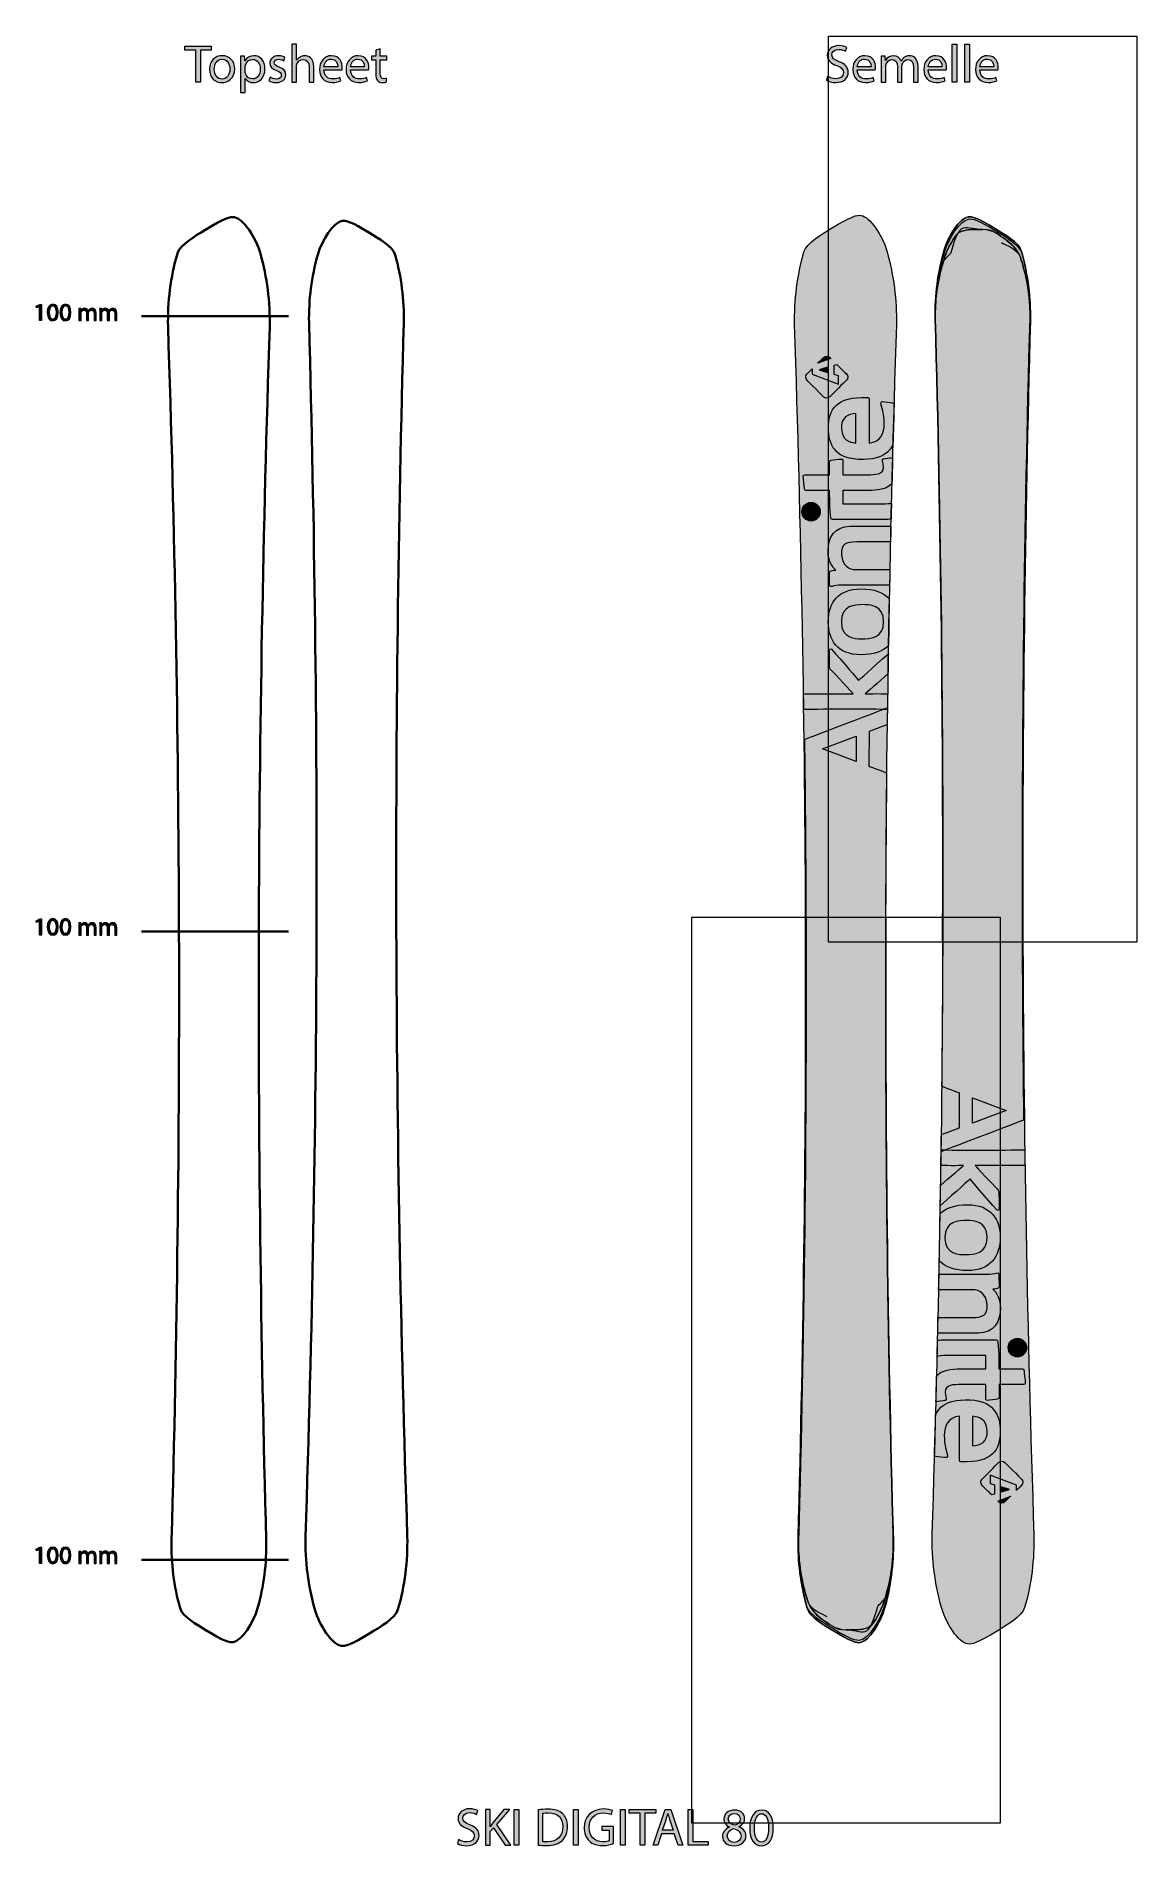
# Model space of a CAD drawing. Header units: inches. Extents: x 58 to 1182, y -1025 to 823.
import ezdxf

# ---------------------------------------------------------------- set-up
doc = ezdxf.new("R2010")
doc.units = ezdxf.units.IN
doc.header["$MEASUREMENT"] = 0
doc.layers.add('Calque 1', color=7, linetype='Continuous')

# ---------------------------------------------------------------- blocks, each defined once
blk = doc.blocks.new('block 2')
at = {"layer": 'Calque 1', "true_color": 0xe84e1b}
h = blk.add_hatch(color=20, dxfattribs=at)
h.dxf.hatch_style = 2
edge = h.paths.add_edge_path()
edge.add_spline(control_points=[(1073.4, 534.8), (1073.4, 534.8), (1073.4, 535), (1073.4, 535), (1073.8, 558.4), (1071, 581.8), (1064.5, 604.3), (1062, 612.8), (1047.2, 621.1), (1038.3, 626.6), (1019.9, 638), (1013.9, 639.6), (1010.1, 638.9), (1001.7, 637.4), (989.7, 619.7), (985.4, 604.3), (979.1, 581.7), (976.1, 558.4), (976.6, 535), (976.6, 535), (976.6, 534.8), (976.6, 534.8), (982.4, 322.5), (984.9, 110.2), (984.1, -102.2), (984.1, -102.2), (1065.8, -102.2), (1065.8, -102.2), (1065, 110.2), (1067.5, 322.5), (1073.4, 534.8)], knot_values=[0, 0, 0, 0, 1, 1, 1, 2, 2, 2, 3, 3, 3, 4, 4, 4, 5, 5, 5, 6, 6, 6, 7, 7, 7, 8, 8, 8, 9, 9, 9, 10, 10, 10, 10], degree=3, periodic=1)
at = {"layer": 'Calque 1', "lineweight": 0}
for points, knots in [([(984.1, -102.2), (984.9, 110.2), (982.4, 322.5), (976.6, 534.8), (976.6, 534.8), (976.6, 535), (976.6, 535), (976.1, 558.4), (979.1, 581.7), (985.4, 604.3), (989.7, 619.7), (1001.7, 637.4), (1010.1, 638.9), (1013.9, 639.6), (1019.9, 638), (1038.3, 626.6), (1047.2, 621.1), (1062, 612.8), (1064.5, 604.3), (1071, 581.8), (1073.8, 558.4), (1073.4, 535), (1073.4, 535), (1073.4, 534.8), (1073.4, 534.8), (1067.5, 322.5), (1065, 110.2), (1065.8, -102.2), (1065.8, -102.2), (1182.5, -102.2), (1182.5, -102.2), (1182.5, -102.2), (1182.5, 823.4), (1182.5, 823.4), (1182.5, 823.4), (867.4, 823.4), (867.4, 823.4), (867.4, 823.4), (867.4, -102.2), (867.4, -102.2), (867.4, -102.2), (984.1, -102.2), (984.1, -102.2)], [0, 0, 0, 0, 1, 1, 1, 2, 2, 2, 3, 3, 3, 4, 4, 4, 5, 5, 5, 6, 6, 6, 7, 7, 7, 8, 8, 8, 9, 9, 9, 10, 10, 10, 11, 11, 11, 12, 12, 12, 13, 13, 13, 14, 14, 14, 14]), ([(1073.4, 534.8), (1073.4, 534.8), (1073.4, 535), (1073.4, 535), (1073.8, 558.4), (1071, 581.8), (1064.5, 604.3), (1062, 612.8), (1047.2, 621.1), (1038.3, 626.6), (1019.9, 638), (1013.9, 639.6), (1010.1, 638.9), (1001.7, 637.4), (989.7, 619.7), (985.4, 604.3), (979.1, 581.7), (976.1, 558.4), (976.6, 535), (976.6, 535), (976.6, 534.8), (976.6, 534.8), (982.4, 322.5), (984.9, 110.2), (984.1, -102.2), (984.1, -102.2), (1065.8, -102.2), (1065.8, -102.2), (1065, 110.2), (1067.5, 322.5), (1073.4, 534.8)], [0, 0, 0, 0, 1, 1, 1, 2, 2, 2, 3, 3, 3, 4, 4, 4, 5, 5, 5, 6, 6, 6, 7, 7, 7, 8, 8, 8, 9, 9, 9, 10, 10, 10, 10])]:
    blk.add_open_spline(points, degree=3, knots=knots, dxfattribs=at)
blk = doc.blocks.new('block 3')
at = {"layer": 'Calque 1', "true_color": 0xe84e1b}
h = blk.add_hatch(color=20, dxfattribs=at)
h.dxf.hatch_style = 2
edge = h.paths.add_edge_path()
edge.add_spline(control_points=[(837, -713.4), (837, -713.4), (837, -713.6), (837, -713.6), (836.5, -737), (839.4, -760.4), (845.9, -782.9), (848.3, -791.5), (863.2, -799.8), (872, -805.3), (890.4, -816.7), (896.5, -818.3), (900.2, -817.6), (908.6, -816), (920.6, -798.3), (924.9, -782.9), (931.3, -760.4), (934.2, -737), (933.8, -713.6), (933.8, -713.6), (933.8, -713.4), (933.8, -713.4), (927.9, -501.1), (925.4, -288.8), (926.2, -76.5), (926.2, -76.5), (844.6, -76.5), (844.6, -76.5), (845.4, -288.8), (842.8, -501.1), (837, -713.4)], knot_values=[0, 0, 0, 0, 1, 1, 1, 2, 2, 2, 3, 3, 3, 4, 4, 4, 5, 5, 5, 6, 6, 6, 7, 7, 7, 8, 8, 8, 9, 9, 9, 10, 10, 10, 10], degree=3, periodic=1)
at = {"layer": 'Calque 1', "lineweight": 0}
for points, knots in [([(926.2, -76.5), (925.4, -288.8), (927.9, -501.1), (933.8, -713.4), (933.8, -713.4), (933.8, -713.6), (933.8, -713.6), (934.2, -737), (931.3, -760.4), (924.9, -782.9), (920.6, -798.3), (908.6, -816), (900.2, -817.6), (896.5, -818.3), (890.4, -816.7), (872, -805.3), (863.2, -799.8), (848.3, -791.5), (845.9, -782.9), (839.4, -760.4), (836.5, -737), (837, -713.6), (837, -713.6), (837, -713.4), (837, -713.4), (842.8, -501.1), (845.4, -288.8), (844.6, -76.5), (844.6, -76.5), (727.9, -76.5), (727.9, -76.5), (727.9, -76.5), (727.9, -1002.1), (727.9, -1002.1), (727.9, -1002.1), (1042.9, -1002.1), (1042.9, -1002.1), (1042.9, -1002.1), (1042.9, -76.5), (1042.9, -76.5), (1042.9, -76.5), (926.2, -76.5), (926.2, -76.5)], [0, 0, 0, 0, 1, 1, 1, 2, 2, 2, 3, 3, 3, 4, 4, 4, 5, 5, 5, 6, 6, 6, 7, 7, 7, 8, 8, 8, 9, 9, 9, 10, 10, 10, 11, 11, 11, 12, 12, 12, 13, 13, 13, 14, 14, 14, 14]), ([(837, -713.4), (837, -713.4), (837, -713.6), (837, -713.6), (836.5, -737), (839.4, -760.4), (845.9, -782.9), (848.3, -791.5), (863.2, -799.8), (872, -805.3), (890.4, -816.7), (896.5, -818.3), (900.2, -817.6), (908.6, -816), (920.6, -798.3), (924.9, -782.9), (931.3, -760.4), (934.2, -737), (933.8, -713.6), (933.8, -713.6), (933.8, -713.4), (933.8, -713.4), (927.9, -501.1), (925.4, -288.8), (926.2, -76.5), (926.2, -76.5), (844.6, -76.5), (844.6, -76.5), (845.4, -288.8), (842.8, -501.1), (837, -713.4)], [0, 0, 0, 0, 1, 1, 1, 2, 2, 2, 3, 3, 3, 4, 4, 4, 5, 5, 5, 6, 6, 6, 7, 7, 7, 8, 8, 8, 9, 9, 9, 10, 10, 10, 10])]:
    blk.add_open_spline(points, degree=3, knots=knots, dxfattribs=at)
blk = doc.blocks.new('block 5')
at = {"layer": 'Calque 1', "true_color": 0x1c1c1b}
h = blk.add_hatch(color=250, dxfattribs=at)
h.dxf.hatch_style = 2
edge = h.paths.add_edge_path()
edge.add_spline(control_points=[(489.7, -1018.9), (491.8, -1020.2), (494.9, -1021.3), (498.1, -1021.3), (503, -1021.3), (505.8, -1018.7), (505.8, -1015), (505.8, -1011.6), (503.8, -1009.6), (498.9, -1007.7), (492.9, -1005.6), (489.2, -1002.5), (489.2, -997.4), (489.2, -991.7), (494, -987.4), (501.1, -987.4), (504.8, -987.4), (507.5, -988.3), (509.2, -989.2), (509.2, -989.2), (507.9, -993.1), (507.9, -993.1), (506.7, -992.4), (504.2, -991.3), (500.9, -991.3), (495.9, -991.3), (494, -994.3), (494, -996.8), (494, -1000.2), (496.2, -1001.9), (501.3, -1003.9), (507.5, -1006.3), (510.6, -1009.3), (510.6, -1014.6), (510.6, -1020.3), (506.4, -1025.2), (497.8, -1025.2), (494.3, -1025.2), (490.4, -1024.1), (488.5, -1022.8), (488.5, -1022.8), (489.7, -1018.9), (489.7, -1018.9)], knot_values=[0, 0, 0, 0, 1, 1, 1, 2, 2, 2, 3, 3, 3, 4, 4, 4, 5, 5, 5, 6, 6, 6, 7, 7, 7, 8, 8, 8, 9, 9, 9, 10, 10, 10, 11, 11, 11, 12, 12, 12, 13, 13, 13, 14, 14, 14, 14], degree=3, periodic=1)
h = blk.add_hatch(color=250, dxfattribs=at)
h.dxf.hatch_style = 2
edge = h.paths.add_edge_path()
edge.add_spline(control_points=[(517.1, -988), (517.1, -988), (521.8, -988), (521.8, -988), (521.8, -988), (521.8, -1005.7), (521.8, -1005.7), (521.8, -1005.7), (522, -1005.7), (522, -1005.7), (522.9, -1004.3), (523.9, -1003), (524.8, -1001.8), (524.8, -1001.8), (536, -988), (536, -988), (536, -988), (541.9, -988), (541.9, -988), (541.9, -988), (528.6, -1003.6), (528.6, -1003.6), (528.6, -1003.6), (542.9, -1024.6), (542.9, -1024.6), (542.9, -1024.6), (537.3, -1024.6), (537.3, -1024.6), (537.3, -1024.6), (525.3, -1006.7), (525.3, -1006.7), (525.3, -1006.7), (521.8, -1010.7), (521.8, -1010.7), (521.8, -1010.7), (521.8, -1024.6), (521.8, -1024.6), (521.8, -1024.6), (517.1, -1024.6), (517.1, -1024.6), (517.1, -1024.6), (517.1, -988), (517.1, -988)], knot_values=[0, 0, 0, 0, 1, 1, 1, 2, 2, 2, 3, 3, 3, 4, 4, 4, 5, 5, 5, 6, 6, 6, 7, 7, 7, 8, 8, 8, 9, 9, 9, 10, 10, 10, 11, 11, 11, 12, 12, 12, 13, 13, 13, 14, 14, 14, 14], degree=3, periodic=1)
h = blk.add_hatch(color=250, dxfattribs=at)
h.dxf.hatch_style = 2
h.paths.add_polyline_path([(551.2, -988), (551.2, -1024.6), (546.5, -1024.6), (546.5, -988)])
h = blk.add_hatch(color=250, dxfattribs=at)
h.dxf.hatch_style = 2
edge = h.paths.add_edge_path()
edge.add_spline(control_points=[(571, -988.5), (573.9, -988.1), (577.3, -987.8), (581, -987.8), (587.8, -987.8), (592.7, -989.3), (595.9, -992.3), (599.1, -995.3), (601, -999.5), (601, -1005.5), (601, -1011.4), (599.2, -1016.3), (595.8, -1019.7), (592.3, -1023.1), (586.7, -1024.9), (579.6, -1024.9), (576.2, -1024.9), (573.4, -1024.8), (571, -1024.5), (571, -1024.5), (571, -988.5), (571, -988.5)], knot_values=[0, 0, 0, 0, 1, 1, 1, 2, 2, 2, 3, 3, 3, 4, 4, 4, 5, 5, 5, 6, 6, 6, 7, 7, 7, 7], degree=3, periodic=1)
edge = h.paths.add_edge_path()
edge.add_spline(control_points=[(575.7, -1020.9), (576.9, -1021.1), (578.7, -1021.1), (580.5, -1021.1), (590.6, -1021.1), (596.1, -1015.5), (596.1, -1005.6), (596.1, -997), (591.2, -991.5), (581.3, -991.5), (578.8, -991.5), (577, -991.7), (575.7, -992), (575.7, -992), (575.7, -1020.9), (575.7, -1020.9)], knot_values=[0, 0, 0, 0, 1, 1, 1, 2, 2, 2, 3, 3, 3, 4, 4, 4, 5, 5, 5, 5], degree=3, periodic=1)
h = blk.add_hatch(color=250, dxfattribs=at)
h.dxf.hatch_style = 2
h.paths.add_polyline_path([(611.9, -988), (611.9, -1024.6), (607.2, -1024.6), (607.2, -988)])
h = blk.add_hatch(color=250, dxfattribs=at)
h.dxf.hatch_style = 2
edge = h.paths.add_edge_path()
edge.add_spline(control_points=[(648, -1023), (645.9, -1023.8), (641.7, -1025), (636.7, -1025), (631.2, -1025), (626.6, -1023.6), (623.1, -1020.2), (619.9, -1017.1), (618, -1012.2), (618, -1006.5), (618, -995.6), (625.5, -987.6), (637.8, -987.6), (642, -987.6), (645.3, -988.6), (646.9, -989.3), (646.9, -989.3), (645.8, -993.2), (645.8, -993.2), (643.8, -992.3), (641.4, -991.6), (637.7, -991.6), (628.8, -991.6), (623, -997.1), (623, -1006.3), (623, -1015.6), (628.5, -1021.1), (637.1, -1021.1), (640.2, -1021.1), (642.3, -1020.7), (643.4, -1020.1), (643.4, -1020.1), (643.4, -1009.2), (643.4, -1009.2), (643.4, -1009.2), (635.9, -1009.2), (635.9, -1009.2), (635.9, -1009.2), (635.9, -1005.4), (635.9, -1005.4), (635.9, -1005.4), (648, -1005.4), (648, -1005.4), (648, -1005.4), (648, -1023), (648, -1023)], knot_values=[0, 0, 0, 0, 1, 1, 1, 2, 2, 2, 3, 3, 3, 4, 4, 4, 5, 5, 5, 6, 6, 6, 7, 7, 7, 8, 8, 8, 9, 9, 9, 10, 10, 10, 11, 11, 11, 12, 12, 12, 13, 13, 13, 14, 14, 14, 15, 15, 15, 15], degree=3, periodic=1)
h = blk.add_hatch(color=250, dxfattribs=at)
h.dxf.hatch_style = 2
h.paths.add_polyline_path([(659.9, -988), (659.9, -1024.6), (655.2, -1024.6), (655.2, -988)])
h = blk.add_hatch(color=250, dxfattribs=at)
h.dxf.hatch_style = 2
h.paths.add_polyline_path([(675.1, -992), (664, -992), (664, -988), (691.1, -988), (691.1, -992), (679.9, -992), (679.9, -1024.6), (675.1, -1024.6)])
h = blk.add_hatch(color=250, dxfattribs=at)
h.dxf.hatch_style = 2
h.paths.add_polyline_path([(697, -1013.1), (693.2, -1024.6), (688.3, -1024.6), (700.8, -988), (706.5, -988), (718.9, -1024.6), (713.9, -1024.6), (710, -1013.1)])
edge = h.paths.add_edge_path()
edge.add_spline(control_points=[(709, -1009.4), (709, -1009.4), (705.4, -998.9), (705.4, -998.9), (704.6, -996.5), (704.1, -994.3), (703.5, -992.2), (703.5, -992.2), (703.4, -992.2), (703.4, -992.2), (702.9, -994.4), (702.3, -996.6), (701.6, -998.8), (701.6, -998.8), (698, -1009.4), (698, -1009.4), (698, -1009.4), (709, -1009.4), (709, -1009.4)], knot_values=[0, 0, 0, 0, 1, 1, 1, 2, 2, 2, 3, 3, 3, 4, 4, 4, 5, 5, 5, 6, 6, 6, 6], degree=3, periodic=1)
h = blk.add_hatch(color=250, dxfattribs=at)
h.dxf.hatch_style = 2
h.paths.add_polyline_path([(724.3, -988), (729, -988), (729, -1020.7), (744.7, -1020.7), (744.7, -1024.6), (724.3, -1024.6)])
h = blk.add_hatch(color=250, dxfattribs=at)
h.dxf.hatch_style = 2
edge = h.paths.add_edge_path()
edge.add_spline(control_points=[(759.3, -1015.7), (759.3, -1011.2), (762, -1008.1), (766.3, -1006.2), (766.3, -1006.2), (766.3, -1006.1), (766.3, -1006.1), (762.4, -1004.2), (760.7, -1001.2), (760.7, -998.1), (760.7, -992.5), (765.4, -988.7), (771.6, -988.7), (778.5, -988.7), (781.9, -993), (781.9, -997.4), (781.9, -1000.4), (780.4, -1003.6), (776.1, -1005.7), (776.1, -1005.7), (776.1, -1005.8), (776.1, -1005.8), (780.5, -1007.6), (783.2, -1010.7), (783.2, -1015), (783.2, -1021.1), (777.9, -1025.2), (771.2, -1025.2), (763.8, -1025.2), (759.3, -1020.8), (759.3, -1015.7)], knot_values=[0, 0, 0, 0, 1, 1, 1, 2, 2, 2, 3, 3, 3, 4, 4, 4, 5, 5, 5, 6, 6, 6, 7, 7, 7, 8, 8, 8, 9, 9, 9, 10, 10, 10, 10], degree=3, periodic=1)
edge = h.paths.add_edge_path()
edge.add_spline(control_points=[(778.3, -1015.4), (778.3, -1011.2), (775.4, -1009.1), (770.6, -1007.7), (766.5, -1008.9), (764.2, -1011.6), (764.2, -1015), (764.1, -1018.6), (766.8, -1021.7), (771.3, -1021.7), (775.6, -1021.7), (778.3, -1019.1), (778.3, -1015.4)], knot_values=[0, 0, 0, 0, 1, 1, 1, 2, 2, 2, 3, 3, 3, 4, 4, 4, 4], degree=3, periodic=1)
edge = h.paths.add_edge_path()
edge.add_spline(control_points=[(765.2, -997.8), (765.2, -1001.3), (767.9, -1003.2), (771.9, -1004.3), (775, -1003.3), (777.3, -1001.1), (777.3, -997.9), (777.3, -995.1), (775.6, -992.2), (771.3, -992.2), (767.4, -992.2), (765.2, -994.8), (765.2, -997.8)], knot_values=[0, 0, 0, 0, 1, 1, 1, 2, 2, 2, 3, 3, 3, 4, 4, 4, 4], degree=3, periodic=1)
h = blk.add_hatch(color=250, dxfattribs=at)
h.dxf.hatch_style = 2
edge = h.paths.add_edge_path()
edge.add_spline(control_points=[(811.1, -1006.6), (811.1, -1018.6), (806.6, -1025.2), (798.8, -1025.2), (791.9, -1025.2), (787.2, -1018.8), (787.1, -1007.1), (787.1, -995.2), (792.2, -988.7), (799.4, -988.7), (806.8, -988.7), (811.1, -995.4), (811.1, -1006.6)], knot_values=[0, 0, 0, 0, 1, 1, 1, 2, 2, 2, 3, 3, 3, 4, 4, 4, 4], degree=3, periodic=1)
edge = h.paths.add_edge_path()
edge.add_spline(control_points=[(791.9, -1007.1), (791.9, -1016.3), (794.7, -1021.5), (799.1, -1021.5), (804, -1021.5), (806.3, -1015.8), (806.3, -1006.8), (806.3, -998.1), (804.1, -992.4), (799.1, -992.4), (795, -992.4), (791.9, -997.5), (791.9, -1007.1)], knot_values=[0, 0, 0, 0, 1, 1, 1, 2, 2, 2, 3, 3, 3, 4, 4, 4, 4], degree=3, periodic=1)
at = {"layer": 'Calque 1', "lineweight": 0}
for points in [[(551.2, -988), (551.2, -1024.6), (546.5, -1024.6), (546.5, -988), (551.2, -988)], [(611.9, -988), (611.9, -1024.6), (607.2, -1024.6), (607.2, -988), (611.9, -988)], [(659.9, -988), (659.9, -1024.6), (655.2, -1024.6), (655.2, -988), (659.9, -988)], [(675.1, -992), (664, -992), (664, -988), (691.1, -988), (691.1, -992), (679.9, -992), (679.9, -1024.6), (675.1, -1024.6), (675.1, -992)], [(697, -1013.1), (693.2, -1024.6), (688.3, -1024.6), (700.8, -988), (706.5, -988), (718.9, -1024.6), (713.9, -1024.6), (710, -1013.1), (697, -1013.1)], [(724.3, -988), (729, -988), (729, -1020.7), (744.7, -1020.7), (744.7, -1024.6), (724.3, -1024.6), (724.3, -988)]]:
    blk.add_lwpolyline(points, dxfattribs=at)
for points, knots in [([(489.7, -1018.9), (491.8, -1020.2), (494.9, -1021.3), (498.1, -1021.3), (503, -1021.3), (505.8, -1018.7), (505.8, -1015), (505.8, -1011.6), (503.8, -1009.6), (498.9, -1007.7), (492.9, -1005.6), (489.2, -1002.5), (489.2, -997.4), (489.2, -991.7), (494, -987.4), (501.1, -987.4), (504.8, -987.4), (507.5, -988.3), (509.2, -989.2), (509.2, -989.2), (507.9, -993.1), (507.9, -993.1), (506.7, -992.4), (504.2, -991.3), (500.9, -991.3), (495.9, -991.3), (494, -994.3), (494, -996.8), (494, -1000.2), (496.2, -1001.9), (501.3, -1003.9), (507.5, -1006.3), (510.6, -1009.3), (510.6, -1014.6), (510.6, -1020.3), (506.4, -1025.2), (497.8, -1025.2), (494.3, -1025.2), (490.4, -1024.1), (488.5, -1022.8), (488.5, -1022.8), (489.7, -1018.9), (489.7, -1018.9)], [0, 0, 0, 0, 1, 1, 1, 2, 2, 2, 3, 3, 3, 4, 4, 4, 5, 5, 5, 6, 6, 6, 7, 7, 7, 8, 8, 8, 9, 9, 9, 10, 10, 10, 11, 11, 11, 12, 12, 12, 13, 13, 13, 14, 14, 14, 14]), ([(517.1, -988), (517.1, -988), (521.8, -988), (521.8, -988), (521.8, -988), (521.8, -1005.7), (521.8, -1005.7), (521.8, -1005.7), (522, -1005.7), (522, -1005.7), (522.9, -1004.3), (523.9, -1003), (524.8, -1001.8), (524.8, -1001.8), (536, -988), (536, -988), (536, -988), (541.9, -988), (541.9, -988), (541.9, -988), (528.6, -1003.6), (528.6, -1003.6), (528.6, -1003.6), (542.9, -1024.6), (542.9, -1024.6), (542.9, -1024.6), (537.3, -1024.6), (537.3, -1024.6), (537.3, -1024.6), (525.3, -1006.7), (525.3, -1006.7), (525.3, -1006.7), (521.8, -1010.7), (521.8, -1010.7), (521.8, -1010.7), (521.8, -1024.6), (521.8, -1024.6), (521.8, -1024.6), (517.1, -1024.6), (517.1, -1024.6), (517.1, -1024.6), (517.1, -988), (517.1, -988)], [0, 0, 0, 0, 1, 1, 1, 2, 2, 2, 3, 3, 3, 4, 4, 4, 5, 5, 5, 6, 6, 6, 7, 7, 7, 8, 8, 8, 9, 9, 9, 10, 10, 10, 11, 11, 11, 12, 12, 12, 13, 13, 13, 14, 14, 14, 14]), ([(571, -988.5), (573.9, -988.1), (577.3, -987.8), (581, -987.8), (587.8, -987.8), (592.7, -989.3), (595.9, -992.3), (599.1, -995.3), (601, -999.5), (601, -1005.5), (601, -1011.4), (599.2, -1016.3), (595.8, -1019.7), (592.3, -1023.1), (586.7, -1024.9), (579.6, -1024.9), (576.2, -1024.9), (573.4, -1024.8), (571, -1024.5), (571, -1024.5), (571, -988.5), (571, -988.5)], [0, 0, 0, 0, 1, 1, 1, 2, 2, 2, 3, 3, 3, 4, 4, 4, 5, 5, 5, 6, 6, 6, 7, 7, 7, 7]), ([(575.7, -1020.9), (576.9, -1021.1), (578.7, -1021.1), (580.5, -1021.1), (590.6, -1021.1), (596.1, -1015.5), (596.1, -1005.6), (596.1, -997), (591.2, -991.5), (581.3, -991.5), (578.8, -991.5), (577, -991.7), (575.7, -992), (575.7, -992), (575.7, -1020.9), (575.7, -1020.9)], [0, 0, 0, 0, 1, 1, 1, 2, 2, 2, 3, 3, 3, 4, 4, 4, 5, 5, 5, 5]), ([(648, -1023), (645.9, -1023.8), (641.7, -1025), (636.7, -1025), (631.2, -1025), (626.6, -1023.6), (623.1, -1020.2), (619.9, -1017.1), (618, -1012.2), (618, -1006.5), (618, -995.6), (625.5, -987.6), (637.8, -987.6), (642, -987.6), (645.3, -988.6), (646.9, -989.3), (646.9, -989.3), (645.8, -993.2), (645.8, -993.2), (643.8, -992.3), (641.4, -991.6), (637.7, -991.6), (628.8, -991.6), (623, -997.1), (623, -1006.3), (623, -1015.6), (628.5, -1021.1), (637.1, -1021.1), (640.2, -1021.1), (642.3, -1020.7), (643.4, -1020.1), (643.4, -1020.1), (643.4, -1009.2), (643.4, -1009.2), (643.4, -1009.2), (635.9, -1009.2), (635.9, -1009.2), (635.9, -1009.2), (635.9, -1005.4), (635.9, -1005.4), (635.9, -1005.4), (648, -1005.4), (648, -1005.4), (648, -1005.4), (648, -1023), (648, -1023)], [0, 0, 0, 0, 1, 1, 1, 2, 2, 2, 3, 3, 3, 4, 4, 4, 5, 5, 5, 6, 6, 6, 7, 7, 7, 8, 8, 8, 9, 9, 9, 10, 10, 10, 11, 11, 11, 12, 12, 12, 13, 13, 13, 14, 14, 14, 15, 15, 15, 15]), ([(709, -1009.4), (709, -1009.4), (705.4, -998.9), (705.4, -998.9), (704.6, -996.5), (704.1, -994.3), (703.5, -992.2), (703.5, -992.2), (703.4, -992.2), (703.4, -992.2), (702.9, -994.4), (702.3, -996.6), (701.6, -998.8), (701.6, -998.8), (698, -1009.4), (698, -1009.4), (698, -1009.4), (709, -1009.4), (709, -1009.4)], [0, 0, 0, 0, 1, 1, 1, 2, 2, 2, 3, 3, 3, 4, 4, 4, 5, 5, 5, 6, 6, 6, 6]), ([(759.3, -1015.7), (759.3, -1011.2), (762, -1008.1), (766.3, -1006.2), (766.3, -1006.2), (766.3, -1006.1), (766.3, -1006.1), (762.4, -1004.2), (760.7, -1001.2), (760.7, -998.1), (760.7, -992.5), (765.4, -988.7), (771.6, -988.7), (778.5, -988.7), (781.9, -993), (781.9, -997.4), (781.9, -1000.4), (780.4, -1003.6), (776.1, -1005.7), (776.1, -1005.7), (776.1, -1005.8), (776.1, -1005.8), (780.5, -1007.6), (783.2, -1010.7), (783.2, -1015), (783.2, -1021.1), (777.9, -1025.2), (771.2, -1025.2), (763.8, -1025.2), (759.3, -1020.8), (759.3, -1015.7)], [0, 0, 0, 0, 1, 1, 1, 2, 2, 2, 3, 3, 3, 4, 4, 4, 5, 5, 5, 6, 6, 6, 7, 7, 7, 8, 8, 8, 9, 9, 9, 10, 10, 10, 10]), ([(765.2, -997.8), (765.2, -1001.3), (767.9, -1003.2), (771.9, -1004.3), (775, -1003.3), (777.3, -1001.1), (777.3, -997.9), (777.3, -995.1), (775.6, -992.2), (771.3, -992.2), (767.4, -992.2), (765.2, -994.8), (765.2, -997.8)], [0, 0, 0, 0, 1, 1, 1, 2, 2, 2, 3, 3, 3, 4, 4, 4, 4]), ([(811.1, -1006.6), (811.1, -1018.6), (806.6, -1025.2), (798.8, -1025.2), (791.9, -1025.2), (787.2, -1018.8), (787.1, -1007.1), (787.1, -995.2), (792.2, -988.7), (799.4, -988.7), (806.8, -988.7), (811.1, -995.4), (811.1, -1006.6)], [0, 0, 0, 0, 1, 1, 1, 2, 2, 2, 3, 3, 3, 4, 4, 4, 4]), ([(791.9, -1007.1), (791.9, -1016.3), (794.7, -1021.5), (799.1, -1021.5), (804, -1021.5), (806.3, -1015.8), (806.3, -1006.8), (806.3, -998.1), (804.1, -992.4), (799.1, -992.4), (795, -992.4), (791.9, -997.5), (791.9, -1007.1)], [0, 0, 0, 0, 1, 1, 1, 2, 2, 2, 3, 3, 3, 4, 4, 4, 4]), ([(778.3, -1015.4), (778.3, -1011.2), (775.4, -1009.1), (770.6, -1007.7), (766.5, -1008.9), (764.2, -1011.6), (764.2, -1015), (764.1, -1018.6), (766.8, -1021.7), (771.3, -1021.7), (775.6, -1021.7), (778.3, -1019.1), (778.3, -1015.4)], [0, 0, 0, 0, 1, 1, 1, 2, 2, 2, 3, 3, 3, 4, 4, 4, 4])]:
    blk.add_open_spline(points, degree=3, knots=knots, dxfattribs=at)
blk = doc.blocks.new('block 4')
at = {"layer": 'Calque 1'}
blk.add_blockref('block 5', (0, 0), dxfattribs=at)
blk = doc.blocks.new('block 6')
at = {"layer": 'Calque 1', "true_color": 0x1c1c1b}
h = blk.add_hatch(color=250, dxfattribs=at)
h.dxf.hatch_style = 2
edge = h.paths.add_edge_path()
edge.add_spline(control_points=[(866.7, 782.4), (868.9, 781.1), (871.9, 780), (875.2, 780), (880, 780), (882.9, 782.5), (882.9, 786.2), (882.9, 789.7), (880.9, 791.6), (876, 793.5), (870, 795.6), (866.3, 798.7), (866.3, 803.9), (866.3, 809.6), (871, 813.8), (878.1, 813.8), (881.9, 813.8), (884.6, 813), (886.2, 812), (886.2, 812), (884.9, 808.2), (884.9, 808.2), (883.7, 808.8), (881.3, 809.9), (878, 809.9), (873, 809.9), (871.1, 806.9), (871.1, 804.4), (871.1, 801), (873.3, 799.3), (878.4, 797.4), (884.5, 795), (887.7, 792), (887.7, 786.6), (887.7, 781), (883.5, 776.1), (874.9, 776.1), (871.3, 776.1), (867.5, 777.1), (865.5, 778.4), (865.5, 778.4), (866.7, 782.4), (866.7, 782.4)], knot_values=[0, 0, 0, 0, 1, 1, 1, 2, 2, 2, 3, 3, 3, 4, 4, 4, 5, 5, 5, 6, 6, 6, 7, 7, 7, 8, 8, 8, 9, 9, 9, 10, 10, 10, 11, 11, 11, 12, 12, 12, 13, 13, 13, 14, 14, 14, 14], degree=3, periodic=1)
h = blk.add_hatch(color=250, dxfattribs=at)
h.dxf.hatch_style = 2
h.paths.add_polyline_path([(994, 815.2), (998.8, 815.2), (998.8, 776.6), (994, 776.6)])
h = blk.add_hatch(color=250, dxfattribs=at)
h.dxf.hatch_style = 2
h.paths.add_polyline_path([(1006.8, 815.2), (1011.6, 815.2), (1011.6, 776.6), (1006.8, 776.6)])
h = blk.add_hatch(color=250, dxfattribs=at)
h.dxf.hatch_style = 2
edge = h.paths.add_edge_path()
edge.add_spline(control_points=[(897, 788.9), (897.1, 782.4), (901.2, 779.8), (906, 779.8), (909.4, 779.8), (911.5, 780.4), (913.3, 781.1), (913.3, 781.1), (914.1, 777.7), (914.1, 777.7), (912.4, 777), (909.5, 776.1), (905.3, 776.1), (897.2, 776.1), (892.4, 781.4), (892.4, 789.3), (892.4, 797.3), (897.1, 803.5), (904.7, 803.5), (913.3, 803.5), (915.6, 796), (915.6, 791.1), (915.6, 790.1), (915.5, 789.4), (915.4, 788.9), (915.4, 788.9), (897, 788.9), (897, 788.9)], knot_values=[0, 0, 0, 0, 1, 1, 1, 2, 2, 2, 3, 3, 3, 4, 4, 4, 5, 5, 5, 6, 6, 6, 7, 7, 7, 8, 8, 8, 9, 9, 9, 9], degree=3, periodic=1)
edge = h.paths.add_edge_path()
edge.add_spline(control_points=[(911, 792.3), (911, 795.4), (909.7, 800.1), (904.4, 800.1), (899.5, 800.1), (897.4, 795.6), (897, 792.3), (897, 792.3), (911, 792.3), (911, 792.3)], knot_values=[0, 0, 0, 0, 1, 1, 1, 2, 2, 2, 3, 3, 3, 3], degree=3, periodic=1)
h = blk.add_hatch(color=250, dxfattribs=at)
h.dxf.hatch_style = 2
edge = h.paths.add_edge_path()
edge.add_spline(control_points=[(921.5, 795.8), (921.5, 798.5), (921.5, 800.7), (921.3, 802.9), (921.3, 802.9), (925.5, 802.9), (925.5, 802.9), (925.5, 802.9), (925.7, 798.7), (925.7, 798.7), (925.7, 798.7), (925.9, 798.7), (925.9, 798.7), (927.3, 801.2), (929.8, 803.5), (934.1, 803.5), (937.7, 803.5), (940.4, 801.3), (941.6, 798.2), (941.6, 798.2), (941.7, 798.2), (941.7, 798.2), (942.5, 799.7), (943.5, 800.8), (944.6, 801.7), (946.2, 802.9), (947.9, 803.5), (950.4, 803.5), (953.9, 803.5), (959, 801.2), (959, 792.1), (959, 792.1), (959, 776.6), (959, 776.6), (959, 776.6), (954.4, 776.6), (954.4, 776.6), (954.4, 776.6), (954.4, 791.5), (954.4, 791.5), (954.4, 796.6), (952.5, 799.6), (948.7, 799.6), (945.9, 799.6), (943.8, 797.6), (943, 795.3), (942.8, 794.6), (942.6, 793.7), (942.6, 792.9), (942.6, 792.9), (942.6, 776.6), (942.6, 776.6), (942.6, 776.6), (938, 776.6), (938, 776.6), (938, 776.6), (938, 792.4), (938, 792.4), (938, 796.6), (936.1, 799.6), (932.5, 799.6), (929.5, 799.6), (927.3, 797.2), (926.6, 794.8), (926.3, 794.1), (926.2, 793.3), (926.2, 792.5), (926.2, 792.5), (926.2, 776.6), (926.2, 776.6), (926.2, 776.6), (921.5, 776.6), (921.5, 776.6), (921.5, 776.6), (921.5, 795.8), (921.5, 795.8)], knot_values=[0, 0, 0, 0, 1, 1, 1, 2, 2, 2, 3, 3, 3, 4, 4, 4, 5, 5, 5, 6, 6, 6, 7, 7, 7, 8, 8, 8, 9, 9, 9, 10, 10, 10, 11, 11, 11, 12, 12, 12, 13, 13, 13, 14, 14, 14, 15, 15, 15, 16, 16, 16, 17, 17, 17, 18, 18, 18, 19, 19, 19, 20, 20, 20, 21, 21, 21, 22, 22, 22, 23, 23, 23, 24, 24, 24, 25, 25, 25, 25], degree=3, periodic=1)
h = blk.add_hatch(color=250, dxfattribs=at)
h.dxf.hatch_style = 2
edge = h.paths.add_edge_path()
edge.add_spline(control_points=[(969.5, 788.9), (969.6, 782.4), (973.7, 779.8), (978.5, 779.8), (981.9, 779.8), (984, 780.4), (985.7, 781.1), (985.7, 781.1), (986.6, 777.7), (986.6, 777.7), (984.9, 777), (982, 776.1), (977.8, 776.1), (969.7, 776.1), (964.9, 781.4), (964.9, 789.3), (964.9, 797.3), (969.6, 803.5), (977.2, 803.5), (985.8, 803.5), (988.1, 796), (988.1, 791.1), (988.1, 790.1), (988, 789.4), (987.9, 788.9), (987.9, 788.9), (969.5, 788.9), (969.5, 788.9)], knot_values=[0, 0, 0, 0, 1, 1, 1, 2, 2, 2, 3, 3, 3, 4, 4, 4, 5, 5, 5, 6, 6, 6, 7, 7, 7, 8, 8, 8, 9, 9, 9, 9], degree=3, periodic=1)
edge = h.paths.add_edge_path()
edge.add_spline(control_points=[(983.5, 792.3), (983.5, 795.4), (982.2, 800.1), (976.8, 800.1), (972, 800.1), (969.9, 795.6), (969.5, 792.3), (969.5, 792.3), (983.5, 792.3), (983.5, 792.3)], knot_values=[0, 0, 0, 0, 1, 1, 1, 2, 2, 2, 3, 3, 3, 3], degree=3, periodic=1)
h = blk.add_hatch(color=250, dxfattribs=at)
h.dxf.hatch_style = 2
edge = h.paths.add_edge_path()
edge.add_spline(control_points=[(1022.3, 788.9), (1022.4, 782.4), (1026.5, 779.8), (1031.3, 779.8), (1034.7, 779.8), (1036.8, 780.4), (1038.6, 781.1), (1038.6, 781.1), (1039.4, 777.7), (1039.4, 777.7), (1037.7, 777), (1034.8, 776.1), (1030.6, 776.1), (1022.6, 776.1), (1017.7, 781.4), (1017.7, 789.3), (1017.7, 797.3), (1022.4, 803.5), (1030.1, 803.5), (1038.6, 803.5), (1040.9, 796), (1040.9, 791.1), (1040.9, 790.1), (1040.8, 789.4), (1040.7, 788.9), (1040.7, 788.9), (1022.3, 788.9), (1022.3, 788.9)], knot_values=[0, 0, 0, 0, 1, 1, 1, 2, 2, 2, 3, 3, 3, 4, 4, 4, 5, 5, 5, 6, 6, 6, 7, 7, 7, 8, 8, 8, 9, 9, 9, 9], degree=3, periodic=1)
edge = h.paths.add_edge_path()
edge.add_spline(control_points=[(1036.3, 792.3), (1036.3, 795.4), (1035, 800.1), (1029.7, 800.1), (1024.8, 800.1), (1022.7, 795.6), (1022.3, 792.3), (1022.3, 792.3), (1036.3, 792.3), (1036.3, 792.3)], knot_values=[0, 0, 0, 0, 1, 1, 1, 2, 2, 2, 3, 3, 3, 3], degree=3, periodic=1)
at = {"layer": 'Calque 1', "lineweight": 0}
for points in [[(994, 815.2), (998.8, 815.2), (998.8, 776.6), (994, 776.6), (994, 815.2)], [(1006.8, 815.2), (1011.6, 815.2), (1011.6, 776.6), (1006.8, 776.6), (1006.8, 815.2)]]:
    blk.add_lwpolyline(points, dxfattribs=at)
for points, knots in [([(866.7, 782.4), (868.9, 781.1), (871.9, 780), (875.2, 780), (880, 780), (882.9, 782.5), (882.9, 786.2), (882.9, 789.7), (880.9, 791.6), (876, 793.5), (870, 795.6), (866.3, 798.7), (866.3, 803.9), (866.3, 809.6), (871, 813.8), (878.1, 813.8), (881.9, 813.8), (884.6, 813), (886.2, 812), (886.2, 812), (884.9, 808.2), (884.9, 808.2), (883.7, 808.8), (881.3, 809.9), (878, 809.9), (873, 809.9), (871.1, 806.9), (871.1, 804.4), (871.1, 801), (873.3, 799.3), (878.4, 797.4), (884.5, 795), (887.7, 792), (887.7, 786.6), (887.7, 781), (883.5, 776.1), (874.9, 776.1), (871.3, 776.1), (867.5, 777.1), (865.5, 778.4), (865.5, 778.4), (866.7, 782.4), (866.7, 782.4)], [0, 0, 0, 0, 1, 1, 1, 2, 2, 2, 3, 3, 3, 4, 4, 4, 5, 5, 5, 6, 6, 6, 7, 7, 7, 8, 8, 8, 9, 9, 9, 10, 10, 10, 11, 11, 11, 12, 12, 12, 13, 13, 13, 14, 14, 14, 14]), ([(897, 788.9), (897.1, 782.4), (901.2, 779.8), (906, 779.8), (909.4, 779.8), (911.5, 780.4), (913.3, 781.1), (913.3, 781.1), (914.1, 777.7), (914.1, 777.7), (912.4, 777), (909.5, 776.1), (905.3, 776.1), (897.2, 776.1), (892.4, 781.4), (892.4, 789.3), (892.4, 797.3), (897.1, 803.5), (904.7, 803.5), (913.3, 803.5), (915.6, 796), (915.6, 791.1), (915.6, 790.1), (915.5, 789.4), (915.4, 788.9), (915.4, 788.9), (897, 788.9), (897, 788.9)], [0, 0, 0, 0, 1, 1, 1, 2, 2, 2, 3, 3, 3, 4, 4, 4, 5, 5, 5, 6, 6, 6, 7, 7, 7, 8, 8, 8, 9, 9, 9, 9]), ([(911, 792.3), (911, 795.4), (909.7, 800.1), (904.4, 800.1), (899.5, 800.1), (897.4, 795.6), (897, 792.3), (897, 792.3), (911, 792.3), (911, 792.3)], [0, 0, 0, 0, 1, 1, 1, 2, 2, 2, 3, 3, 3, 3]), ([(921.5, 795.8), (921.5, 798.5), (921.5, 800.7), (921.3, 802.9), (921.3, 802.9), (925.5, 802.9), (925.5, 802.9), (925.5, 802.9), (925.7, 798.7), (925.7, 798.7), (925.7, 798.7), (925.9, 798.7), (925.9, 798.7), (927.3, 801.2), (929.8, 803.5), (934.1, 803.5), (937.7, 803.5), (940.4, 801.3), (941.6, 798.2), (941.6, 798.2), (941.7, 798.2), (941.7, 798.2), (942.5, 799.7), (943.5, 800.8), (944.6, 801.7), (946.2, 802.9), (947.9, 803.5), (950.4, 803.5), (953.9, 803.5), (959, 801.2), (959, 792.1), (959, 792.1), (959, 776.6), (959, 776.6), (959, 776.6), (954.4, 776.6), (954.4, 776.6), (954.4, 776.6), (954.4, 791.5), (954.4, 791.5), (954.4, 796.6), (952.5, 799.6), (948.7, 799.6), (945.9, 799.6), (943.8, 797.6), (943, 795.3), (942.8, 794.6), (942.6, 793.7), (942.6, 792.9), (942.6, 792.9), (942.6, 776.6), (942.6, 776.6), (942.6, 776.6), (938, 776.6), (938, 776.6), (938, 776.6), (938, 792.4), (938, 792.4), (938, 796.6), (936.1, 799.6), (932.5, 799.6), (929.5, 799.6), (927.3, 797.2), (926.6, 794.8), (926.3, 794.1), (926.2, 793.3), (926.2, 792.5), (926.2, 792.5), (926.2, 776.6), (926.2, 776.6), (926.2, 776.6), (921.5, 776.6), (921.5, 776.6), (921.5, 776.6), (921.5, 795.8), (921.5, 795.8)], [0, 0, 0, 0, 1, 1, 1, 2, 2, 2, 3, 3, 3, 4, 4, 4, 5, 5, 5, 6, 6, 6, 7, 7, 7, 8, 8, 8, 9, 9, 9, 10, 10, 10, 11, 11, 11, 12, 12, 12, 13, 13, 13, 14, 14, 14, 15, 15, 15, 16, 16, 16, 17, 17, 17, 18, 18, 18, 19, 19, 19, 20, 20, 20, 21, 21, 21, 22, 22, 22, 23, 23, 23, 24, 24, 24, 25, 25, 25, 25]), ([(969.5, 788.9), (969.6, 782.4), (973.7, 779.8), (978.5, 779.8), (981.9, 779.8), (984, 780.4), (985.7, 781.1), (985.7, 781.1), (986.6, 777.7), (986.6, 777.7), (984.9, 777), (982, 776.1), (977.8, 776.1), (969.7, 776.1), (964.9, 781.4), (964.9, 789.3), (964.9, 797.3), (969.6, 803.5), (977.2, 803.5), (985.8, 803.5), (988.1, 796), (988.1, 791.1), (988.1, 790.1), (988, 789.4), (987.9, 788.9), (987.9, 788.9), (969.5, 788.9), (969.5, 788.9)], [0, 0, 0, 0, 1, 1, 1, 2, 2, 2, 3, 3, 3, 4, 4, 4, 5, 5, 5, 6, 6, 6, 7, 7, 7, 8, 8, 8, 9, 9, 9, 9]), ([(983.5, 792.3), (983.5, 795.4), (982.2, 800.1), (976.8, 800.1), (972, 800.1), (969.9, 795.6), (969.5, 792.3), (969.5, 792.3), (983.5, 792.3), (983.5, 792.3)], [0, 0, 0, 0, 1, 1, 1, 2, 2, 2, 3, 3, 3, 3]), ([(1022.3, 788.9), (1022.4, 782.4), (1026.5, 779.8), (1031.3, 779.8), (1034.7, 779.8), (1036.8, 780.4), (1038.6, 781.1), (1038.6, 781.1), (1039.4, 777.7), (1039.4, 777.7), (1037.7, 777), (1034.8, 776.1), (1030.6, 776.1), (1022.6, 776.1), (1017.7, 781.4), (1017.7, 789.3), (1017.7, 797.3), (1022.4, 803.5), (1030.1, 803.5), (1038.6, 803.5), (1040.9, 796), (1040.9, 791.1), (1040.9, 790.1), (1040.8, 789.4), (1040.7, 788.9), (1040.7, 788.9), (1022.3, 788.9), (1022.3, 788.9)], [0, 0, 0, 0, 1, 1, 1, 2, 2, 2, 3, 3, 3, 4, 4, 4, 5, 5, 5, 6, 6, 6, 7, 7, 7, 8, 8, 8, 9, 9, 9, 9]), ([(1036.3, 792.3), (1036.3, 795.4), (1035, 800.1), (1029.7, 800.1), (1024.8, 800.1), (1022.7, 795.6), (1022.3, 792.3), (1022.3, 792.3), (1036.3, 792.3), (1036.3, 792.3)], [0, 0, 0, 0, 1, 1, 1, 2, 2, 2, 3, 3, 3, 3])]:
    blk.add_open_spline(points, degree=3, knots=knots, dxfattribs=at)
blk = doc.blocks.new('block 7')
at = {"layer": 'Calque 1', "true_color": 0x1c1c1b}
h = blk.add_hatch(color=250, dxfattribs=at)
h.dxf.hatch_style = 2
edge = h.paths.add_edge_path()
edge.add_spline(control_points=[(319.4, 815.2), (319.4, 815.2), (324.2, 815.2), (324.2, 815.2), (324.2, 815.2), (324.2, 798.8), (324.2, 798.8), (324.2, 798.8), (324.3, 798.8), (324.3, 798.8), (325, 800.1), (326.2, 801.3), (327.7, 802.1), (329.1, 803), (330.8, 803.5), (332.6, 803.5), (336.1, 803.5), (341.8, 801.3), (341.8, 792.3), (341.8, 792.3), (341.8, 776.6), (341.8, 776.6), (341.8, 776.6), (337, 776.6), (337, 776.6), (337, 776.6), (337, 791.7), (337, 791.7), (337, 796), (335.4, 799.5), (330.9, 799.5), (327.8, 799.5), (325.4, 797.4), (324.5, 794.8), (324.2, 794.1), (324.2, 793.4), (324.2, 792.5), (324.2, 792.5), (324.2, 776.6), (324.2, 776.6), (324.2, 776.6), (319.4, 776.6), (319.4, 776.6), (319.4, 776.6), (319.4, 815.2), (319.4, 815.2)], knot_values=[0, 0, 0, 0, 1, 1, 1, 2, 2, 2, 3, 3, 3, 4, 4, 4, 5, 5, 5, 6, 6, 6, 7, 7, 7, 8, 8, 8, 9, 9, 9, 10, 10, 10, 11, 11, 11, 12, 12, 12, 13, 13, 13, 14, 14, 14, 15, 15, 15, 15], degree=3, periodic=1)
h = blk.add_hatch(color=250, dxfattribs=at)
h.dxf.hatch_style = 2
h.paths.add_polyline_path([(221.2, 809.2), (210, 809.2), (210, 813.2), (237.1, 813.2), (237.1, 809.2), (225.9, 809.2), (225.9, 776.6), (221.2, 776.6)])
h = blk.add_hatch(color=250, dxfattribs=at)
h.dxf.hatch_style = 2
edge = h.paths.add_edge_path()
edge.add_spline(control_points=[(261, 790), (261, 780.3), (254.2, 776), (247.9, 776), (240.8, 776), (235.3, 781.2), (235.3, 789.6), (235.3, 798.3), (241, 803.5), (248.3, 803.5), (255.9, 803.5), (261, 798), (261, 790)], knot_values=[0, 0, 0, 0, 1, 1, 1, 2, 2, 2, 3, 3, 3, 4, 4, 4, 4], degree=3, periodic=1)
edge = h.paths.add_edge_path()
edge.add_spline(control_points=[(240.1, 789.7), (240.1, 784), (243.4, 779.6), (248.1, 779.6), (252.7, 779.6), (256.1, 783.9), (256.1, 789.8), (256.1, 794.3), (253.8, 799.9), (248.2, 799.9), (242.6, 799.9), (240.1, 794.7), (240.1, 789.7)], knot_values=[0, 0, 0, 0, 1, 1, 1, 2, 2, 2, 3, 3, 3, 4, 4, 4, 4], degree=3, periodic=1)
h = blk.add_hatch(color=250, dxfattribs=at)
h.dxf.hatch_style = 2
edge = h.paths.add_edge_path()
edge.add_spline(control_points=[(267, 794.3), (267, 797.7), (266.9, 800.4), (266.8, 802.9), (266.8, 802.9), (271.1, 802.9), (271.1, 802.9), (271.1, 802.9), (271.3, 798.4), (271.3, 798.4), (271.3, 798.4), (271.4, 798.4), (271.4, 798.4), (273.3, 801.6), (276.4, 803.5), (280.7, 803.5), (287.1, 803.5), (291.9, 798.1), (291.9, 790.1), (291.9, 780.7), (286.1, 776), (279.9, 776), (276.4, 776), (273.4, 777.6), (271.8, 780.2), (271.8, 780.2), (271.7, 780.2), (271.7, 780.2), (271.7, 780.2), (271.7, 765.9), (271.7, 765.9), (271.7, 765.9), (267, 765.9), (267, 765.9), (267, 765.9), (267, 794.3), (267, 794.3)], knot_values=[0, 0, 0, 0, 1, 1, 1, 2, 2, 2, 3, 3, 3, 4, 4, 4, 5, 5, 5, 6, 6, 6, 7, 7, 7, 8, 8, 8, 9, 9, 9, 10, 10, 10, 11, 11, 11, 12, 12, 12, 12], degree=3, periodic=1)
edge = h.paths.add_edge_path()
edge.add_spline(control_points=[(271.7, 787.3), (271.7, 786.6), (271.8, 786), (271.9, 785.4), (272.8, 782.1), (275.7, 779.8), (279.1, 779.8), (284.1, 779.8), (287.1, 783.9), (287.1, 789.9), (287.1, 795.2), (284.3, 799.7), (279.3, 799.7), (276, 799.7), (273, 797.4), (272, 793.8), (271.9, 793.2), (271.7, 792.5), (271.7, 791.8), (271.7, 791.8), (271.7, 787.3), (271.7, 787.3)], knot_values=[0, 0, 0, 0, 1, 1, 1, 2, 2, 2, 3, 3, 3, 4, 4, 4, 5, 5, 5, 6, 6, 6, 7, 7, 7, 7], degree=3, periodic=1)
h = blk.add_hatch(color=250, dxfattribs=at)
h.dxf.hatch_style = 2
edge = h.paths.add_edge_path()
edge.add_spline(control_points=[(297.2, 781.5), (298.6, 780.6), (301.1, 779.6), (303.5, 779.6), (307, 779.6), (308.6, 781.4), (308.6, 783.5), (308.6, 785.8), (307.3, 787.1), (303.7, 788.4), (299, 790), (296.8, 792.6), (296.8, 795.8), (296.8, 800), (300.2, 803.5), (305.9, 803.5), (308.5, 803.5), (310.9, 802.7), (312.3, 801.9), (312.3, 801.9), (311.1, 798.4), (311.1, 798.4), (310.1, 799.1), (308.2, 799.9), (305.8, 799.9), (302.9, 799.9), (301.4, 798.3), (301.4, 796.3), (301.4, 794.2), (302.9, 793.2), (306.4, 791.9), (310.9, 790.1), (313.2, 787.9), (313.2, 784), (313.2, 779.3), (309.7, 776.1), (303.4, 776.1), (300.5, 776.1), (297.9, 776.8), (296, 777.9), (296, 777.9), (297.2, 781.5), (297.2, 781.5)], knot_values=[0, 0, 0, 0, 1, 1, 1, 2, 2, 2, 3, 3, 3, 4, 4, 4, 5, 5, 5, 6, 6, 6, 7, 7, 7, 8, 8, 8, 9, 9, 9, 10, 10, 10, 11, 11, 11, 12, 12, 12, 13, 13, 13, 14, 14, 14, 14], degree=3, periodic=1)
h = blk.add_hatch(color=250, dxfattribs=at)
h.dxf.hatch_style = 2
edge = h.paths.add_edge_path()
edge.add_spline(control_points=[(352.2, 788.9), (352.3, 782.4), (356.4, 779.8), (361.2, 779.8), (364.6, 779.8), (366.7, 780.4), (368.5, 781.1), (368.5, 781.1), (369.3, 777.7), (369.3, 777.7), (367.6, 777), (364.7, 776.1), (360.5, 776.1), (352.4, 776.1), (347.6, 781.4), (347.6, 789.3), (347.6, 797.3), (352.3, 803.5), (359.9, 803.5), (368.5, 803.5), (370.8, 796), (370.8, 791.1), (370.8, 790.1), (370.7, 789.4), (370.6, 788.9), (370.6, 788.9), (352.2, 788.9), (352.2, 788.9)], knot_values=[0, 0, 0, 0, 1, 1, 1, 2, 2, 2, 3, 3, 3, 4, 4, 4, 5, 5, 5, 6, 6, 6, 7, 7, 7, 8, 8, 8, 9, 9, 9, 9], degree=3, periodic=1)
edge = h.paths.add_edge_path()
edge.add_spline(control_points=[(366.2, 792.3), (366.2, 795.4), (364.9, 800.1), (359.6, 800.1), (354.7, 800.1), (352.6, 795.6), (352.2, 792.3), (352.2, 792.3), (366.2, 792.3), (366.2, 792.3)], knot_values=[0, 0, 0, 0, 1, 1, 1, 2, 2, 2, 3, 3, 3, 3], degree=3, periodic=1)
h = blk.add_hatch(color=250, dxfattribs=at)
h.dxf.hatch_style = 2
edge = h.paths.add_edge_path()
edge.add_spline(control_points=[(379.4, 788.9), (379.5, 782.4), (383.6, 779.8), (388.4, 779.8), (391.8, 779.8), (393.9, 780.4), (395.7, 781.1), (395.7, 781.1), (396.5, 777.7), (396.5, 777.7), (394.8, 777), (391.9, 776.1), (387.7, 776.1), (379.6, 776.1), (374.8, 781.4), (374.8, 789.3), (374.8, 797.3), (379.5, 803.5), (387.1, 803.5), (395.7, 803.5), (398, 796), (398, 791.1), (398, 790.1), (397.9, 789.4), (397.8, 788.9), (397.8, 788.9), (379.4, 788.9), (379.4, 788.9)], knot_values=[0, 0, 0, 0, 1, 1, 1, 2, 2, 2, 3, 3, 3, 4, 4, 4, 5, 5, 5, 6, 6, 6, 7, 7, 7, 8, 8, 8, 9, 9, 9, 9], degree=3, periodic=1)
edge = h.paths.add_edge_path()
edge.add_spline(control_points=[(393.4, 792.3), (393.4, 795.4), (392.1, 800.1), (386.8, 800.1), (381.9, 800.1), (379.8, 795.6), (379.4, 792.3), (379.4, 792.3), (393.4, 792.3), (393.4, 792.3)], knot_values=[0, 0, 0, 0, 1, 1, 1, 2, 2, 2, 3, 3, 3, 3], degree=3, periodic=1)
h = blk.add_hatch(color=250, dxfattribs=at)
h.dxf.hatch_style = 2
edge = h.paths.add_edge_path()
edge.add_spline(control_points=[(409.7, 810.5), (409.7, 810.5), (409.7, 802.9), (409.7, 802.9), (409.7, 802.9), (416.5, 802.9), (416.5, 802.9), (416.5, 802.9), (416.5, 799.3), (416.5, 799.3), (416.5, 799.3), (409.7, 799.3), (409.7, 799.3), (409.7, 799.3), (409.7, 785.1), (409.7, 785.1), (409.7, 781.8), (410.6, 780), (413.3, 780), (414.5, 780), (415.4, 780.2), (416, 780.3), (416, 780.3), (416.2, 776.7), (416.2, 776.7), (415.3, 776.4), (413.9, 776.1), (412, 776.1), (409.8, 776.1), (408, 776.8), (406.9, 778.1), (405.5, 779.5), (405, 781.8), (405, 784.9), (405, 784.9), (405, 799.3), (405, 799.3), (405, 799.3), (400.9, 799.3), (400.9, 799.3), (400.9, 799.3), (400.9, 802.9), (400.9, 802.9), (400.9, 802.9), (405, 802.9), (405, 802.9), (405, 802.9), (405, 809.2), (405, 809.2), (405, 809.2), (409.7, 810.5), (409.7, 810.5)], knot_values=[0, 0, 0, 0, 1, 1, 1, 2, 2, 2, 3, 3, 3, 4, 4, 4, 5, 5, 5, 6, 6, 6, 7, 7, 7, 8, 8, 8, 9, 9, 9, 10, 10, 10, 11, 11, 11, 12, 12, 12, 13, 13, 13, 14, 14, 14, 15, 15, 15, 16, 16, 16, 17, 17, 17, 17], degree=3, periodic=1)
at = {"layer": 'Calque 1', "lineweight": 0}
blk.add_lwpolyline([(221.2, 809.2), (210, 809.2), (210, 813.2), (237.1, 813.2), (237.1, 809.2), (225.9, 809.2), (225.9, 776.6), (221.2, 776.6), (221.2, 809.2)], dxfattribs=at)
for points, knots in [([(319.4, 815.2), (319.4, 815.2), (324.2, 815.2), (324.2, 815.2), (324.2, 815.2), (324.2, 798.8), (324.2, 798.8), (324.2, 798.8), (324.3, 798.8), (324.3, 798.8), (325, 800.1), (326.2, 801.3), (327.7, 802.1), (329.1, 803), (330.8, 803.5), (332.6, 803.5), (336.1, 803.5), (341.8, 801.3), (341.8, 792.3), (341.8, 792.3), (341.8, 776.6), (341.8, 776.6), (341.8, 776.6), (337, 776.6), (337, 776.6), (337, 776.6), (337, 791.7), (337, 791.7), (337, 796), (335.4, 799.5), (330.9, 799.5), (327.8, 799.5), (325.4, 797.4), (324.5, 794.8), (324.2, 794.1), (324.2, 793.4), (324.2, 792.5), (324.2, 792.5), (324.2, 776.6), (324.2, 776.6), (324.2, 776.6), (319.4, 776.6), (319.4, 776.6), (319.4, 776.6), (319.4, 815.2), (319.4, 815.2)], [0, 0, 0, 0, 1, 1, 1, 2, 2, 2, 3, 3, 3, 4, 4, 4, 5, 5, 5, 6, 6, 6, 7, 7, 7, 8, 8, 8, 9, 9, 9, 10, 10, 10, 11, 11, 11, 12, 12, 12, 13, 13, 13, 14, 14, 14, 15, 15, 15, 15]), ([(261, 790), (261, 780.3), (254.2, 776), (247.9, 776), (240.8, 776), (235.3, 781.2), (235.3, 789.6), (235.3, 798.3), (241, 803.5), (248.3, 803.5), (255.9, 803.5), (261, 798), (261, 790)], [0, 0, 0, 0, 1, 1, 1, 2, 2, 2, 3, 3, 3, 4, 4, 4, 4]), ([(240.1, 789.7), (240.1, 784), (243.4, 779.6), (248.1, 779.6), (252.7, 779.6), (256.1, 783.9), (256.1, 789.8), (256.1, 794.3), (253.8, 799.9), (248.2, 799.9), (242.6, 799.9), (240.1, 794.7), (240.1, 789.7)], [0, 0, 0, 0, 1, 1, 1, 2, 2, 2, 3, 3, 3, 4, 4, 4, 4]), ([(267, 794.3), (267, 797.7), (266.9, 800.4), (266.8, 802.9), (266.8, 802.9), (271.1, 802.9), (271.1, 802.9), (271.1, 802.9), (271.3, 798.4), (271.3, 798.4), (271.3, 798.4), (271.4, 798.4), (271.4, 798.4), (273.3, 801.6), (276.4, 803.5), (280.7, 803.5), (287.1, 803.5), (291.9, 798.1), (291.9, 790.1), (291.9, 780.7), (286.1, 776), (279.9, 776), (276.4, 776), (273.4, 777.6), (271.8, 780.2), (271.8, 780.2), (271.7, 780.2), (271.7, 780.2), (271.7, 780.2), (271.7, 765.9), (271.7, 765.9), (271.7, 765.9), (267, 765.9), (267, 765.9), (267, 765.9), (267, 794.3), (267, 794.3)], [0, 0, 0, 0, 1, 1, 1, 2, 2, 2, 3, 3, 3, 4, 4, 4, 5, 5, 5, 6, 6, 6, 7, 7, 7, 8, 8, 8, 9, 9, 9, 10, 10, 10, 11, 11, 11, 12, 12, 12, 12]), ([(271.7, 787.3), (271.7, 786.6), (271.8, 786), (271.9, 785.4), (272.8, 782.1), (275.7, 779.8), (279.1, 779.8), (284.1, 779.8), (287.1, 783.9), (287.1, 789.9), (287.1, 795.2), (284.3, 799.7), (279.3, 799.7), (276, 799.7), (273, 797.4), (272, 793.8), (271.9, 793.2), (271.7, 792.5), (271.7, 791.8), (271.7, 791.8), (271.7, 787.3), (271.7, 787.3)], [0, 0, 0, 0, 1, 1, 1, 2, 2, 2, 3, 3, 3, 4, 4, 4, 5, 5, 5, 6, 6, 6, 7, 7, 7, 7]), ([(297.2, 781.5), (298.6, 780.6), (301.1, 779.6), (303.5, 779.6), (307, 779.6), (308.6, 781.4), (308.6, 783.5), (308.6, 785.8), (307.3, 787.1), (303.7, 788.4), (299, 790), (296.8, 792.6), (296.8, 795.8), (296.8, 800), (300.2, 803.5), (305.9, 803.5), (308.5, 803.5), (310.9, 802.7), (312.3, 801.9), (312.3, 801.9), (311.1, 798.4), (311.1, 798.4), (310.1, 799.1), (308.2, 799.9), (305.8, 799.9), (302.9, 799.9), (301.4, 798.3), (301.4, 796.3), (301.4, 794.2), (302.9, 793.2), (306.4, 791.9), (310.9, 790.1), (313.2, 787.9), (313.2, 784), (313.2, 779.3), (309.7, 776.1), (303.4, 776.1), (300.5, 776.1), (297.9, 776.8), (296, 777.9), (296, 777.9), (297.2, 781.5), (297.2, 781.5)], [0, 0, 0, 0, 1, 1, 1, 2, 2, 2, 3, 3, 3, 4, 4, 4, 5, 5, 5, 6, 6, 6, 7, 7, 7, 8, 8, 8, 9, 9, 9, 10, 10, 10, 11, 11, 11, 12, 12, 12, 13, 13, 13, 14, 14, 14, 14]), ([(352.2, 788.9), (352.3, 782.4), (356.4, 779.8), (361.2, 779.8), (364.6, 779.8), (366.7, 780.4), (368.5, 781.1), (368.5, 781.1), (369.3, 777.7), (369.3, 777.7), (367.6, 777), (364.7, 776.1), (360.5, 776.1), (352.4, 776.1), (347.6, 781.4), (347.6, 789.3), (347.6, 797.3), (352.3, 803.5), (359.9, 803.5), (368.5, 803.5), (370.8, 796), (370.8, 791.1), (370.8, 790.1), (370.7, 789.4), (370.6, 788.9), (370.6, 788.9), (352.2, 788.9), (352.2, 788.9)], [0, 0, 0, 0, 1, 1, 1, 2, 2, 2, 3, 3, 3, 4, 4, 4, 5, 5, 5, 6, 6, 6, 7, 7, 7, 8, 8, 8, 9, 9, 9, 9]), ([(366.2, 792.3), (366.2, 795.4), (364.9, 800.1), (359.6, 800.1), (354.7, 800.1), (352.6, 795.6), (352.2, 792.3), (352.2, 792.3), (366.2, 792.3), (366.2, 792.3)], [0, 0, 0, 0, 1, 1, 1, 2, 2, 2, 3, 3, 3, 3]), ([(379.4, 788.9), (379.5, 782.4), (383.6, 779.8), (388.4, 779.8), (391.8, 779.8), (393.9, 780.4), (395.7, 781.1), (395.7, 781.1), (396.5, 777.7), (396.5, 777.7), (394.8, 777), (391.9, 776.1), (387.7, 776.1), (379.6, 776.1), (374.8, 781.4), (374.8, 789.3), (374.8, 797.3), (379.5, 803.5), (387.1, 803.5), (395.7, 803.5), (398, 796), (398, 791.1), (398, 790.1), (397.9, 789.4), (397.8, 788.9), (397.8, 788.9), (379.4, 788.9), (379.4, 788.9)], [0, 0, 0, 0, 1, 1, 1, 2, 2, 2, 3, 3, 3, 4, 4, 4, 5, 5, 5, 6, 6, 6, 7, 7, 7, 8, 8, 8, 9, 9, 9, 9]), ([(393.4, 792.3), (393.4, 795.4), (392.1, 800.1), (386.8, 800.1), (381.9, 800.1), (379.8, 795.6), (379.4, 792.3), (379.4, 792.3), (393.4, 792.3), (393.4, 792.3)], [0, 0, 0, 0, 1, 1, 1, 2, 2, 2, 3, 3, 3, 3]), ([(409.7, 810.5), (409.7, 810.5), (409.7, 802.9), (409.7, 802.9), (409.7, 802.9), (416.5, 802.9), (416.5, 802.9), (416.5, 802.9), (416.5, 799.3), (416.5, 799.3), (416.5, 799.3), (409.7, 799.3), (409.7, 799.3), (409.7, 799.3), (409.7, 785.1), (409.7, 785.1), (409.7, 781.8), (410.6, 780), (413.3, 780), (414.5, 780), (415.4, 780.2), (416, 780.3), (416, 780.3), (416.2, 776.7), (416.2, 776.7), (415.3, 776.4), (413.9, 776.1), (412, 776.1), (409.8, 776.1), (408, 776.8), (406.9, 778.1), (405.5, 779.5), (405, 781.8), (405, 784.9), (405, 784.9), (405, 799.3), (405, 799.3), (405, 799.3), (400.9, 799.3), (400.9, 799.3), (400.9, 799.3), (400.9, 802.9), (400.9, 802.9), (400.9, 802.9), (405, 802.9), (405, 802.9), (405, 802.9), (405, 809.2), (405, 809.2), (405, 809.2), (409.7, 810.5), (409.7, 810.5)], [0, 0, 0, 0, 1, 1, 1, 2, 2, 2, 3, 3, 3, 4, 4, 4, 5, 5, 5, 6, 6, 6, 7, 7, 7, 8, 8, 8, 9, 9, 9, 10, 10, 10, 11, 11, 11, 12, 12, 12, 13, 13, 13, 14, 14, 14, 15, 15, 15, 16, 16, 16, 17, 17, 17, 17])]:
    blk.add_open_spline(points, degree=3, knots=knots, dxfattribs=at)
blk = doc.blocks.new('block 8')
at = {"layer": 'Calque 1', "true_color": 0x1c1c1b}
h = blk.add_hatch(color=250, dxfattribs=at)
h.dxf.hatch_style = 2
h.paths.add_polyline_path([(61.6, -80.3), (61.5, -80.3), (58.6, -81.9), (58.2, -80.2), (61.8, -78.3), (63.7, -78.3), (63.7, -94.8), (61.6, -94.8)])
h = blk.add_hatch(color=250, dxfattribs=at)
h.dxf.hatch_style = 2
edge = h.paths.add_edge_path()
edge.add_spline(control_points=[(80.7, -86.3), (80.7, -91.9), (78.6, -95), (75, -95), (71.8, -95), (69.6, -92), (69.5, -86.6), (69.5, -81), (71.9, -78), (75.3, -78), (78.7, -78), (80.7, -81.1), (80.7, -86.3)], knot_values=[0, 0, 0, 0, 1, 1, 1, 2, 2, 2, 3, 3, 3, 4, 4, 4, 4], degree=3, periodic=1)
edge = h.paths.add_edge_path()
edge.add_spline(control_points=[(71.8, -86.6), (71.8, -90.9), (73.1, -93.3), (75.1, -93.3), (77.4, -93.3), (78.5, -90.6), (78.5, -86.4), (78.5, -82.4), (77.4, -79.7), (75.1, -79.7), (73.2, -79.7), (71.8, -82.1), (71.8, -86.6)], knot_values=[0, 0, 0, 0, 1, 1, 1, 2, 2, 2, 3, 3, 3, 4, 4, 4, 4], degree=3, periodic=1)
h = blk.add_hatch(color=250, dxfattribs=at)
h.dxf.hatch_style = 2
edge = h.paths.add_edge_path()
edge.add_spline(control_points=[(93.7, -86.3), (93.7, -91.9), (91.7, -95), (88, -95), (84.8, -95), (82.6, -92), (82.5, -86.6), (82.5, -81), (84.9, -78), (88.3, -78), (91.8, -78), (93.7, -81.1), (93.7, -86.3)], knot_values=[0, 0, 0, 0, 1, 1, 1, 2, 2, 2, 3, 3, 3, 4, 4, 4, 4], degree=3, periodic=1)
edge = h.paths.add_edge_path()
edge.add_spline(control_points=[(84.8, -86.6), (84.8, -90.9), (86.1, -93.3), (88.1, -93.3), (90.4, -93.3), (91.5, -90.6), (91.5, -86.4), (91.5, -82.4), (90.5, -79.7), (88.2, -79.7), (86.2, -79.7), (84.8, -82.1), (84.8, -86.6)], knot_values=[0, 0, 0, 0, 1, 1, 1, 2, 2, 2, 3, 3, 3, 4, 4, 4, 4], degree=3, periodic=1)
h = blk.add_hatch(color=250, dxfattribs=at)
h.dxf.hatch_style = 2
edge = h.paths.add_edge_path()
edge.add_spline(control_points=[(101.9, -85.8), (101.9, -84.5), (101.9, -83.5), (101.8, -82.5), (101.8, -82.5), (103.8, -82.5), (103.8, -82.5), (103.8, -82.5), (103.9, -84.5), (103.9, -84.5), (103.9, -84.5), (103.9, -84.5), (103.9, -84.5), (104.6, -83.3), (105.8, -82.2), (107.8, -82.2), (109.5, -82.2), (110.7, -83.2), (111.3, -84.7), (111.3, -84.7), (111.3, -84.7), (111.3, -84.7), (111.7, -84), (112.2, -83.4), (112.7, -83.1), (113.4, -82.5), (114.2, -82.2), (115.4, -82.2), (117, -82.2), (119.5, -83.3), (119.5, -87.5), (119.5, -87.5), (119.5, -94.8), (119.5, -94.8), (119.5, -94.8), (117.3, -94.8), (117.3, -94.8), (117.3, -94.8), (117.3, -87.8), (117.3, -87.8), (117.3, -85.4), (116.4, -84), (114.6, -84), (113.3, -84), (112.3, -85), (112, -86.1), (111.9, -86.4), (111.8, -86.8), (111.8, -87.2), (111.8, -87.2), (111.8, -94.8), (111.8, -94.8), (111.8, -94.8), (109.6, -94.8), (109.6, -94.8), (109.6, -94.8), (109.6, -87.4), (109.6, -87.4), (109.6, -85.4), (108.7, -84), (107, -84), (105.6, -84), (104.6, -85.1), (104.3, -86.3), (104.1, -86.6), (104.1, -87), (104.1, -87.3), (104.1, -87.3), (104.1, -94.8), (104.1, -94.8), (104.1, -94.8), (101.9, -94.8), (101.9, -94.8), (101.9, -94.8), (101.9, -85.8), (101.9, -85.8)], knot_values=[0, 0, 0, 0, 1, 1, 1, 2, 2, 2, 3, 3, 3, 4, 4, 4, 5, 5, 5, 6, 6, 6, 7, 7, 7, 8, 8, 8, 9, 9, 9, 10, 10, 10, 11, 11, 11, 12, 12, 12, 13, 13, 13, 14, 14, 14, 15, 15, 15, 16, 16, 16, 17, 17, 17, 18, 18, 18, 19, 19, 19, 20, 20, 20, 21, 21, 21, 22, 22, 22, 23, 23, 23, 24, 24, 24, 25, 25, 25, 25], degree=3, periodic=1)
h = blk.add_hatch(color=250, dxfattribs=at)
h.dxf.hatch_style = 2
edge = h.paths.add_edge_path()
edge.add_spline(control_points=[(123.1, -85.8), (123.1, -84.5), (123.1, -83.5), (123, -82.5), (123, -82.5), (124.9, -82.5), (124.9, -82.5), (124.9, -82.5), (125, -84.5), (125, -84.5), (125, -84.5), (125.1, -84.5), (125.1, -84.5), (125.8, -83.3), (126.9, -82.2), (129, -82.2), (130.7, -82.2), (131.9, -83.2), (132.5, -84.7), (132.5, -84.7), (132.5, -84.7), (132.5, -84.7), (132.9, -84), (133.4, -83.4), (133.9, -83.1), (134.6, -82.5), (135.4, -82.2), (136.6, -82.2), (138.2, -82.2), (140.6, -83.3), (140.6, -87.5), (140.6, -87.5), (140.6, -94.8), (140.6, -94.8), (140.6, -94.8), (138.5, -94.8), (138.5, -94.8), (138.5, -94.8), (138.5, -87.8), (138.5, -87.8), (138.5, -85.4), (137.6, -84), (135.8, -84), (134.5, -84), (133.5, -85), (133.1, -86.1), (133, -86.4), (133, -86.8), (133, -87.2), (133, -87.2), (133, -94.8), (133, -94.8), (133, -94.8), (130.8, -94.8), (130.8, -94.8), (130.8, -94.8), (130.8, -87.4), (130.8, -87.4), (130.8, -85.4), (129.9, -84), (128.2, -84), (126.8, -84), (125.8, -85.1), (125.4, -86.3), (125.3, -86.6), (125.3, -87), (125.3, -87.3), (125.3, -87.3), (125.3, -94.8), (125.3, -94.8), (125.3, -94.8), (123.1, -94.8), (123.1, -94.8), (123.1, -94.8), (123.1, -85.8), (123.1, -85.8)], knot_values=[0, 0, 0, 0, 1, 1, 1, 2, 2, 2, 3, 3, 3, 4, 4, 4, 5, 5, 5, 6, 6, 6, 7, 7, 7, 8, 8, 8, 9, 9, 9, 10, 10, 10, 11, 11, 11, 12, 12, 12, 13, 13, 13, 14, 14, 14, 15, 15, 15, 16, 16, 16, 17, 17, 17, 18, 18, 18, 19, 19, 19, 20, 20, 20, 21, 21, 21, 22, 22, 22, 23, 23, 23, 24, 24, 24, 25, 25, 25, 25], degree=3, periodic=1)
at = {"layer": 'Calque 1', "lineweight": 0}
blk.add_lwpolyline([(61.6, -80.3), (61.5, -80.3), (58.6, -81.9), (58.2, -80.2), (61.8, -78.3), (63.7, -78.3), (63.7, -94.8), (61.6, -94.8), (61.6, -80.3)], dxfattribs=at)
for points, knots in [([(80.7, -86.3), (80.7, -91.9), (78.6, -95), (75, -95), (71.8, -95), (69.6, -92), (69.5, -86.6), (69.5, -81), (71.9, -78), (75.3, -78), (78.7, -78), (80.7, -81.1), (80.7, -86.3)], [0, 0, 0, 0, 1, 1, 1, 2, 2, 2, 3, 3, 3, 4, 4, 4, 4]), ([(71.8, -86.6), (71.8, -90.9), (73.1, -93.3), (75.1, -93.3), (77.4, -93.3), (78.5, -90.6), (78.5, -86.4), (78.5, -82.4), (77.4, -79.7), (75.1, -79.7), (73.2, -79.7), (71.8, -82.1), (71.8, -86.6)], [0, 0, 0, 0, 1, 1, 1, 2, 2, 2, 3, 3, 3, 4, 4, 4, 4]), ([(93.7, -86.3), (93.7, -91.9), (91.7, -95), (88, -95), (84.8, -95), (82.6, -92), (82.5, -86.6), (82.5, -81), (84.9, -78), (88.3, -78), (91.8, -78), (93.7, -81.1), (93.7, -86.3)], [0, 0, 0, 0, 1, 1, 1, 2, 2, 2, 3, 3, 3, 4, 4, 4, 4]), ([(84.8, -86.6), (84.8, -90.9), (86.1, -93.3), (88.1, -93.3), (90.4, -93.3), (91.5, -90.6), (91.5, -86.4), (91.5, -82.4), (90.5, -79.7), (88.2, -79.7), (86.2, -79.7), (84.8, -82.1), (84.8, -86.6)], [0, 0, 0, 0, 1, 1, 1, 2, 2, 2, 3, 3, 3, 4, 4, 4, 4]), ([(101.9, -85.8), (101.9, -84.5), (101.9, -83.5), (101.8, -82.5), (101.8, -82.5), (103.8, -82.5), (103.8, -82.5), (103.8, -82.5), (103.9, -84.5), (103.9, -84.5), (103.9, -84.5), (103.9, -84.5), (103.9, -84.5), (104.6, -83.3), (105.8, -82.2), (107.8, -82.2), (109.5, -82.2), (110.7, -83.2), (111.3, -84.7), (111.3, -84.7), (111.3, -84.7), (111.3, -84.7), (111.7, -84), (112.2, -83.4), (112.7, -83.1), (113.4, -82.5), (114.2, -82.2), (115.4, -82.2), (117, -82.2), (119.5, -83.3), (119.5, -87.5), (119.5, -87.5), (119.5, -94.8), (119.5, -94.8), (119.5, -94.8), (117.3, -94.8), (117.3, -94.8), (117.3, -94.8), (117.3, -87.8), (117.3, -87.8), (117.3, -85.4), (116.4, -84), (114.6, -84), (113.3, -84), (112.3, -85), (112, -86.1), (111.9, -86.4), (111.8, -86.8), (111.8, -87.2), (111.8, -87.2), (111.8, -94.8), (111.8, -94.8), (111.8, -94.8), (109.6, -94.8), (109.6, -94.8), (109.6, -94.8), (109.6, -87.4), (109.6, -87.4), (109.6, -85.4), (108.7, -84), (107, -84), (105.6, -84), (104.6, -85.1), (104.3, -86.3), (104.1, -86.6), (104.1, -87), (104.1, -87.3), (104.1, -87.3), (104.1, -94.8), (104.1, -94.8), (104.1, -94.8), (101.9, -94.8), (101.9, -94.8), (101.9, -94.8), (101.9, -85.8), (101.9, -85.8)], [0, 0, 0, 0, 1, 1, 1, 2, 2, 2, 3, 3, 3, 4, 4, 4, 5, 5, 5, 6, 6, 6, 7, 7, 7, 8, 8, 8, 9, 9, 9, 10, 10, 10, 11, 11, 11, 12, 12, 12, 13, 13, 13, 14, 14, 14, 15, 15, 15, 16, 16, 16, 17, 17, 17, 18, 18, 18, 19, 19, 19, 20, 20, 20, 21, 21, 21, 22, 22, 22, 23, 23, 23, 24, 24, 24, 25, 25, 25, 25]), ([(123.1, -85.8), (123.1, -84.5), (123.1, -83.5), (123, -82.5), (123, -82.5), (124.9, -82.5), (124.9, -82.5), (124.9, -82.5), (125, -84.5), (125, -84.5), (125, -84.5), (125.1, -84.5), (125.1, -84.5), (125.8, -83.3), (126.9, -82.2), (129, -82.2), (130.7, -82.2), (131.9, -83.2), (132.5, -84.7), (132.5, -84.7), (132.5, -84.7), (132.5, -84.7), (132.9, -84), (133.4, -83.4), (133.9, -83.1), (134.6, -82.5), (135.4, -82.2), (136.6, -82.2), (138.2, -82.2), (140.6, -83.3), (140.6, -87.5), (140.6, -87.5), (140.6, -94.8), (140.6, -94.8), (140.6, -94.8), (138.5, -94.8), (138.5, -94.8), (138.5, -94.8), (138.5, -87.8), (138.5, -87.8), (138.5, -85.4), (137.6, -84), (135.8, -84), (134.5, -84), (133.5, -85), (133.1, -86.1), (133, -86.4), (133, -86.8), (133, -87.2), (133, -87.2), (133, -94.8), (133, -94.8), (133, -94.8), (130.8, -94.8), (130.8, -94.8), (130.8, -94.8), (130.8, -87.4), (130.8, -87.4), (130.8, -85.4), (129.9, -84), (128.2, -84), (126.8, -84), (125.8, -85.1), (125.4, -86.3), (125.3, -86.6), (125.3, -87), (125.3, -87.3), (125.3, -87.3), (125.3, -94.8), (125.3, -94.8), (125.3, -94.8), (123.1, -94.8), (123.1, -94.8), (123.1, -94.8), (123.1, -85.8), (123.1, -85.8)], [0, 0, 0, 0, 1, 1, 1, 2, 2, 2, 3, 3, 3, 4, 4, 4, 5, 5, 5, 6, 6, 6, 7, 7, 7, 8, 8, 8, 9, 9, 9, 10, 10, 10, 11, 11, 11, 12, 12, 12, 13, 13, 13, 14, 14, 14, 15, 15, 15, 16, 16, 16, 17, 17, 17, 18, 18, 18, 19, 19, 19, 20, 20, 20, 21, 21, 21, 22, 22, 22, 23, 23, 23, 24, 24, 24, 25, 25, 25, 25])]:
    blk.add_open_spline(points, degree=3, knots=knots, dxfattribs=at)
blk = doc.blocks.new('block 9')
at = {"layer": 'Calque 1', "true_color": 0x1c1c1b}
h = blk.add_hatch(color=250, dxfattribs=at)
h.dxf.hatch_style = 2
h.paths.add_polyline_path([(61.6, -722.3), (61.5, -722.3), (58.6, -723.9), (58.2, -722.2), (61.8, -720.2), (63.7, -720.2), (63.7, -736.7), (61.6, -736.7)])
h = blk.add_hatch(color=250, dxfattribs=at)
h.dxf.hatch_style = 2
edge = h.paths.add_edge_path()
edge.add_spline(control_points=[(80.7, -728.3), (80.7, -733.9), (78.6, -737), (75, -737), (71.8, -737), (69.6, -734), (69.5, -728.5), (69.5, -723), (71.9, -720), (75.3, -720), (78.7, -720), (80.7, -723.1), (80.7, -728.3)], knot_values=[0, 0, 0, 0, 1, 1, 1, 2, 2, 2, 3, 3, 3, 4, 4, 4, 4], degree=3, periodic=1)
edge = h.paths.add_edge_path()
edge.add_spline(control_points=[(71.8, -728.6), (71.8, -732.9), (73.1, -735.3), (75.1, -735.3), (77.4, -735.3), (78.5, -732.6), (78.5, -728.4), (78.5, -724.3), (77.4, -721.7), (75.1, -721.7), (73.2, -721.7), (71.8, -724.1), (71.8, -728.6)], knot_values=[0, 0, 0, 0, 1, 1, 1, 2, 2, 2, 3, 3, 3, 4, 4, 4, 4], degree=3, periodic=1)
h = blk.add_hatch(color=250, dxfattribs=at)
h.dxf.hatch_style = 2
edge = h.paths.add_edge_path()
edge.add_spline(control_points=[(93.7, -728.3), (93.7, -733.9), (91.7, -737), (88, -737), (84.8, -737), (82.6, -734), (82.5, -728.5), (82.5, -723), (84.9, -720), (88.3, -720), (91.8, -720), (93.7, -723.1), (93.7, -728.3)], knot_values=[0, 0, 0, 0, 1, 1, 1, 2, 2, 2, 3, 3, 3, 4, 4, 4, 4], degree=3, periodic=1)
edge = h.paths.add_edge_path()
edge.add_spline(control_points=[(84.8, -728.6), (84.8, -732.9), (86.1, -735.3), (88.1, -735.3), (90.4, -735.3), (91.5, -732.6), (91.5, -728.4), (91.5, -724.3), (90.5, -721.7), (88.2, -721.7), (86.2, -721.7), (84.8, -724.1), (84.8, -728.6)], knot_values=[0, 0, 0, 0, 1, 1, 1, 2, 2, 2, 3, 3, 3, 4, 4, 4, 4], degree=3, periodic=1)
h = blk.add_hatch(color=250, dxfattribs=at)
h.dxf.hatch_style = 2
edge = h.paths.add_edge_path()
edge.add_spline(control_points=[(101.9, -727.8), (101.9, -726.5), (101.9, -725.5), (101.8, -724.4), (101.8, -724.4), (103.8, -724.4), (103.8, -724.4), (103.8, -724.4), (103.9, -726.4), (103.9, -726.4), (103.9, -726.4), (103.9, -726.4), (103.9, -726.4), (104.6, -725.3), (105.8, -724.2), (107.8, -724.2), (109.5, -724.2), (110.7, -725.2), (111.3, -726.6), (111.3, -726.6), (111.3, -726.6), (111.3, -726.6), (111.7, -725.9), (112.2, -725.4), (112.7, -725), (113.4, -724.5), (114.2, -724.2), (115.4, -724.2), (117, -724.2), (119.5, -725.2), (119.5, -729.5), (119.5, -729.5), (119.5, -736.7), (119.5, -736.7), (119.5, -736.7), (117.3, -736.7), (117.3, -736.7), (117.3, -736.7), (117.3, -729.8), (117.3, -729.8), (117.3, -727.4), (116.4, -726), (114.6, -726), (113.3, -726), (112.3, -726.9), (112, -728), (111.9, -728.3), (111.8, -728.7), (111.8, -729.1), (111.8, -729.1), (111.8, -736.7), (111.8, -736.7), (111.8, -736.7), (109.6, -736.7), (109.6, -736.7), (109.6, -736.7), (109.6, -729.4), (109.6, -729.4), (109.6, -727.4), (108.7, -726), (107, -726), (105.6, -726), (104.6, -727.1), (104.3, -728.2), (104.1, -728.6), (104.1, -728.9), (104.1, -729.3), (104.1, -729.3), (104.1, -736.7), (104.1, -736.7), (104.1, -736.7), (101.9, -736.7), (101.9, -736.7), (101.9, -736.7), (101.9, -727.8), (101.9, -727.8)], knot_values=[0, 0, 0, 0, 1, 1, 1, 2, 2, 2, 3, 3, 3, 4, 4, 4, 5, 5, 5, 6, 6, 6, 7, 7, 7, 8, 8, 8, 9, 9, 9, 10, 10, 10, 11, 11, 11, 12, 12, 12, 13, 13, 13, 14, 14, 14, 15, 15, 15, 16, 16, 16, 17, 17, 17, 18, 18, 18, 19, 19, 19, 20, 20, 20, 21, 21, 21, 22, 22, 22, 23, 23, 23, 24, 24, 24, 25, 25, 25, 25], degree=3, periodic=1)
h = blk.add_hatch(color=250, dxfattribs=at)
h.dxf.hatch_style = 2
edge = h.paths.add_edge_path()
edge.add_spline(control_points=[(123.1, -727.8), (123.1, -726.5), (123.1, -725.5), (123, -724.4), (123, -724.4), (124.9, -724.4), (124.9, -724.4), (124.9, -724.4), (125, -726.4), (125, -726.4), (125, -726.4), (125.1, -726.4), (125.1, -726.4), (125.8, -725.3), (126.9, -724.2), (129, -724.2), (130.7, -724.2), (131.9, -725.2), (132.5, -726.6), (132.5, -726.6), (132.5, -726.6), (132.5, -726.6), (132.9, -725.9), (133.4, -725.4), (133.9, -725), (134.6, -724.5), (135.4, -724.2), (136.6, -724.2), (138.2, -724.2), (140.6, -725.2), (140.6, -729.5), (140.6, -729.5), (140.6, -736.7), (140.6, -736.7), (140.6, -736.7), (138.5, -736.7), (138.5, -736.7), (138.5, -736.7), (138.5, -729.8), (138.5, -729.8), (138.5, -727.4), (137.6, -726), (135.8, -726), (134.5, -726), (133.5, -726.9), (133.1, -728), (133, -728.3), (133, -728.7), (133, -729.1), (133, -729.1), (133, -736.7), (133, -736.7), (133, -736.7), (130.8, -736.7), (130.8, -736.7), (130.8, -736.7), (130.8, -729.4), (130.8, -729.4), (130.8, -727.4), (129.9, -726), (128.2, -726), (126.8, -726), (125.8, -727.1), (125.4, -728.2), (125.3, -728.6), (125.3, -728.9), (125.3, -729.3), (125.3, -729.3), (125.3, -736.7), (125.3, -736.7), (125.3, -736.7), (123.1, -736.7), (123.1, -736.7), (123.1, -736.7), (123.1, -727.8), (123.1, -727.8)], knot_values=[0, 0, 0, 0, 1, 1, 1, 2, 2, 2, 3, 3, 3, 4, 4, 4, 5, 5, 5, 6, 6, 6, 7, 7, 7, 8, 8, 8, 9, 9, 9, 10, 10, 10, 11, 11, 11, 12, 12, 12, 13, 13, 13, 14, 14, 14, 15, 15, 15, 16, 16, 16, 17, 17, 17, 18, 18, 18, 19, 19, 19, 20, 20, 20, 21, 21, 21, 22, 22, 22, 23, 23, 23, 24, 24, 24, 25, 25, 25, 25], degree=3, periodic=1)
at = {"layer": 'Calque 1', "lineweight": 0}
blk.add_lwpolyline([(61.6, -722.3), (61.5, -722.3), (58.6, -723.9), (58.2, -722.2), (61.8, -720.2), (63.7, -720.2), (63.7, -736.7), (61.6, -736.7), (61.6, -722.3)], dxfattribs=at)
for points, knots in [([(80.7, -728.3), (80.7, -733.9), (78.6, -737), (75, -737), (71.8, -737), (69.6, -734), (69.5, -728.5), (69.5, -723), (71.9, -720), (75.3, -720), (78.7, -720), (80.7, -723.1), (80.7, -728.3)], [0, 0, 0, 0, 1, 1, 1, 2, 2, 2, 3, 3, 3, 4, 4, 4, 4]), ([(93.7, -728.3), (93.7, -733.9), (91.7, -737), (88, -737), (84.8, -737), (82.6, -734), (82.5, -728.5), (82.5, -723), (84.9, -720), (88.3, -720), (91.8, -720), (93.7, -723.1), (93.7, -728.3)], [0, 0, 0, 0, 1, 1, 1, 2, 2, 2, 3, 3, 3, 4, 4, 4, 4]), ([(71.8, -728.6), (71.8, -732.9), (73.1, -735.3), (75.1, -735.3), (77.4, -735.3), (78.5, -732.6), (78.5, -728.4), (78.5, -724.3), (77.4, -721.7), (75.1, -721.7), (73.2, -721.7), (71.8, -724.1), (71.8, -728.6)], [0, 0, 0, 0, 1, 1, 1, 2, 2, 2, 3, 3, 3, 4, 4, 4, 4]), ([(84.8, -728.6), (84.8, -732.9), (86.1, -735.3), (88.1, -735.3), (90.4, -735.3), (91.5, -732.6), (91.5, -728.4), (91.5, -724.3), (90.5, -721.7), (88.2, -721.7), (86.2, -721.7), (84.8, -724.1), (84.8, -728.6)], [0, 0, 0, 0, 1, 1, 1, 2, 2, 2, 3, 3, 3, 4, 4, 4, 4]), ([(101.9, -727.8), (101.9, -726.5), (101.9, -725.5), (101.8, -724.4), (101.8, -724.4), (103.8, -724.4), (103.8, -724.4), (103.8, -724.4), (103.9, -726.4), (103.9, -726.4), (103.9, -726.4), (103.9, -726.4), (103.9, -726.4), (104.6, -725.3), (105.8, -724.2), (107.8, -724.2), (109.5, -724.2), (110.7, -725.2), (111.3, -726.6), (111.3, -726.6), (111.3, -726.6), (111.3, -726.6), (111.7, -725.9), (112.2, -725.4), (112.7, -725), (113.4, -724.5), (114.2, -724.2), (115.4, -724.2), (117, -724.2), (119.5, -725.2), (119.5, -729.5), (119.5, -729.5), (119.5, -736.7), (119.5, -736.7), (119.5, -736.7), (117.3, -736.7), (117.3, -736.7), (117.3, -736.7), (117.3, -729.8), (117.3, -729.8), (117.3, -727.4), (116.4, -726), (114.6, -726), (113.3, -726), (112.3, -726.9), (112, -728), (111.9, -728.3), (111.8, -728.7), (111.8, -729.1), (111.8, -729.1), (111.8, -736.7), (111.8, -736.7), (111.8, -736.7), (109.6, -736.7), (109.6, -736.7), (109.6, -736.7), (109.6, -729.4), (109.6, -729.4), (109.6, -727.4), (108.7, -726), (107, -726), (105.6, -726), (104.6, -727.1), (104.3, -728.2), (104.1, -728.6), (104.1, -728.9), (104.1, -729.3), (104.1, -729.3), (104.1, -736.7), (104.1, -736.7), (104.1, -736.7), (101.9, -736.7), (101.9, -736.7), (101.9, -736.7), (101.9, -727.8), (101.9, -727.8)], [0, 0, 0, 0, 1, 1, 1, 2, 2, 2, 3, 3, 3, 4, 4, 4, 5, 5, 5, 6, 6, 6, 7, 7, 7, 8, 8, 8, 9, 9, 9, 10, 10, 10, 11, 11, 11, 12, 12, 12, 13, 13, 13, 14, 14, 14, 15, 15, 15, 16, 16, 16, 17, 17, 17, 18, 18, 18, 19, 19, 19, 20, 20, 20, 21, 21, 21, 22, 22, 22, 23, 23, 23, 24, 24, 24, 25, 25, 25, 25]), ([(123.1, -727.8), (123.1, -726.5), (123.1, -725.5), (123, -724.4), (123, -724.4), (124.9, -724.4), (124.9, -724.4), (124.9, -724.4), (125, -726.4), (125, -726.4), (125, -726.4), (125.1, -726.4), (125.1, -726.4), (125.8, -725.3), (126.9, -724.2), (129, -724.2), (130.7, -724.2), (131.9, -725.2), (132.5, -726.6), (132.5, -726.6), (132.5, -726.6), (132.5, -726.6), (132.9, -725.9), (133.4, -725.4), (133.9, -725), (134.6, -724.5), (135.4, -724.2), (136.6, -724.2), (138.2, -724.2), (140.6, -725.2), (140.6, -729.5), (140.6, -729.5), (140.6, -736.7), (140.6, -736.7), (140.6, -736.7), (138.5, -736.7), (138.5, -736.7), (138.5, -736.7), (138.5, -729.8), (138.5, -729.8), (138.5, -727.4), (137.6, -726), (135.8, -726), (134.5, -726), (133.5, -726.9), (133.1, -728), (133, -728.3), (133, -728.7), (133, -729.1), (133, -729.1), (133, -736.7), (133, -736.7), (133, -736.7), (130.8, -736.7), (130.8, -736.7), (130.8, -736.7), (130.8, -729.4), (130.8, -729.4), (130.8, -727.4), (129.9, -726), (128.2, -726), (126.8, -726), (125.8, -727.1), (125.4, -728.2), (125.3, -728.6), (125.3, -728.9), (125.3, -729.3), (125.3, -729.3), (125.3, -736.7), (125.3, -736.7), (125.3, -736.7), (123.1, -736.7), (123.1, -736.7), (123.1, -736.7), (123.1, -727.8), (123.1, -727.8)], [0, 0, 0, 0, 1, 1, 1, 2, 2, 2, 3, 3, 3, 4, 4, 4, 5, 5, 5, 6, 6, 6, 7, 7, 7, 8, 8, 8, 9, 9, 9, 10, 10, 10, 11, 11, 11, 12, 12, 12, 13, 13, 13, 14, 14, 14, 15, 15, 15, 16, 16, 16, 17, 17, 17, 18, 18, 18, 19, 19, 19, 20, 20, 20, 21, 21, 21, 22, 22, 22, 23, 23, 23, 24, 24, 24, 25, 25, 25, 25])]:
    blk.add_open_spline(points, degree=3, knots=knots, dxfattribs=at)
blk = doc.blocks.new('block 10')
at = {"layer": 'Calque 1', "true_color": 0x1c1c1b}
h = blk.add_hatch(color=250, dxfattribs=at)
h.dxf.hatch_style = 2
h.paths.add_polyline_path([(61.6, 547.3), (61.5, 547.3), (58.6, 545.8), (58.2, 547.5), (61.8, 549.4), (63.7, 549.4), (63.7, 532.9), (61.6, 532.9)])
h = blk.add_hatch(color=250, dxfattribs=at)
h.dxf.hatch_style = 2
edge = h.paths.add_edge_path()
edge.add_spline(control_points=[(80.7, 541.3), (80.7, 535.7), (78.6, 532.6), (75, 532.6), (71.8, 532.6), (69.6, 535.6), (69.5, 541.1), (69.5, 546.6), (71.9, 549.7), (75.3, 549.7), (78.7, 549.7), (80.7, 546.6), (80.7, 541.3)], knot_values=[0, 0, 0, 0, 1, 1, 1, 2, 2, 2, 3, 3, 3, 4, 4, 4, 4], degree=3, periodic=1)
edge = h.paths.add_edge_path()
edge.add_spline(control_points=[(71.8, 541.1), (71.8, 536.8), (73.1, 534.3), (75.1, 534.3), (77.4, 534.3), (78.5, 537), (78.5, 541.2), (78.5, 545.3), (77.4, 548), (75.1, 548), (73.2, 548), (71.8, 545.6), (71.8, 541.1)], knot_values=[0, 0, 0, 0, 1, 1, 1, 2, 2, 2, 3, 3, 3, 4, 4, 4, 4], degree=3, periodic=1)
h = blk.add_hatch(color=250, dxfattribs=at)
h.dxf.hatch_style = 2
edge = h.paths.add_edge_path()
edge.add_spline(control_points=[(93.7, 541.3), (93.7, 535.7), (91.7, 532.6), (88, 532.6), (84.8, 532.6), (82.6, 535.6), (82.5, 541.1), (82.5, 546.6), (84.9, 549.7), (88.3, 549.7), (91.8, 549.7), (93.7, 546.6), (93.7, 541.3)], knot_values=[0, 0, 0, 0, 1, 1, 1, 2, 2, 2, 3, 3, 3, 4, 4, 4, 4], degree=3, periodic=1)
edge = h.paths.add_edge_path()
edge.add_spline(control_points=[(84.8, 541.1), (84.8, 536.8), (86.1, 534.3), (88.1, 534.3), (90.4, 534.3), (91.5, 537), (91.5, 541.2), (91.5, 545.3), (90.5, 548), (88.2, 548), (86.2, 548), (84.8, 545.6), (84.8, 541.1)], knot_values=[0, 0, 0, 0, 1, 1, 1, 2, 2, 2, 3, 3, 3, 4, 4, 4, 4], degree=3, periodic=1)
h = blk.add_hatch(color=250, dxfattribs=at)
h.dxf.hatch_style = 2
edge = h.paths.add_edge_path()
edge.add_spline(control_points=[(101.9, 541.9), (101.9, 543.1), (101.9, 544.2), (101.8, 545.2), (101.8, 545.2), (103.8, 545.2), (103.8, 545.2), (103.8, 545.2), (103.9, 543.2), (103.9, 543.2), (103.9, 543.2), (103.9, 543.2), (103.9, 543.2), (104.6, 544.4), (105.8, 545.5), (107.8, 545.5), (109.5, 545.5), (110.7, 544.4), (111.3, 543), (111.3, 543), (111.3, 543), (111.3, 543), (111.7, 543.7), (112.2, 544.2), (112.7, 544.6), (113.4, 545.2), (114.2, 545.5), (115.4, 545.5), (117, 545.5), (119.5, 544.4), (119.5, 540.1), (119.5, 540.1), (119.5, 532.9), (119.5, 532.9), (119.5, 532.9), (117.3, 532.9), (117.3, 532.9), (117.3, 532.9), (117.3, 539.8), (117.3, 539.8), (117.3, 542.2), (116.4, 543.6), (114.6, 543.6), (113.3, 543.6), (112.3, 542.7), (112, 541.6), (111.9, 541.3), (111.8, 540.9), (111.8, 540.5), (111.8, 540.5), (111.8, 532.9), (111.8, 532.9), (111.8, 532.9), (109.6, 532.9), (109.6, 532.9), (109.6, 532.9), (109.6, 540.3), (109.6, 540.3), (109.6, 542.2), (108.7, 543.6), (107, 543.6), (105.6, 543.6), (104.6, 542.5), (104.3, 541.4), (104.1, 541.1), (104.1, 540.7), (104.1, 540.3), (104.1, 540.3), (104.1, 532.9), (104.1, 532.9), (104.1, 532.9), (101.9, 532.9), (101.9, 532.9), (101.9, 532.9), (101.9, 541.9), (101.9, 541.9)], knot_values=[0, 0, 0, 0, 1, 1, 1, 2, 2, 2, 3, 3, 3, 4, 4, 4, 5, 5, 5, 6, 6, 6, 7, 7, 7, 8, 8, 8, 9, 9, 9, 10, 10, 10, 11, 11, 11, 12, 12, 12, 13, 13, 13, 14, 14, 14, 15, 15, 15, 16, 16, 16, 17, 17, 17, 18, 18, 18, 19, 19, 19, 20, 20, 20, 21, 21, 21, 22, 22, 22, 23, 23, 23, 24, 24, 24, 25, 25, 25, 25], degree=3, periodic=1)
h = blk.add_hatch(color=250, dxfattribs=at)
h.dxf.hatch_style = 2
edge = h.paths.add_edge_path()
edge.add_spline(control_points=[(123.1, 541.9), (123.1, 543.1), (123.1, 544.2), (123, 545.2), (123, 545.2), (124.9, 545.2), (124.9, 545.2), (124.9, 545.2), (125, 543.2), (125, 543.2), (125, 543.2), (125.1, 543.2), (125.1, 543.2), (125.8, 544.4), (126.9, 545.5), (129, 545.5), (130.7, 545.5), (131.9, 544.4), (132.5, 543), (132.5, 543), (132.5, 543), (132.5, 543), (132.9, 543.7), (133.4, 544.2), (133.9, 544.6), (134.6, 545.2), (135.4, 545.5), (136.6, 545.5), (138.2, 545.5), (140.6, 544.4), (140.6, 540.1), (140.6, 540.1), (140.6, 532.9), (140.6, 532.9), (140.6, 532.9), (138.5, 532.9), (138.5, 532.9), (138.5, 532.9), (138.5, 539.8), (138.5, 539.8), (138.5, 542.2), (137.6, 543.6), (135.8, 543.6), (134.5, 543.6), (133.5, 542.7), (133.1, 541.6), (133, 541.3), (133, 540.9), (133, 540.5), (133, 540.5), (133, 532.9), (133, 532.9), (133, 532.9), (130.8, 532.9), (130.8, 532.9), (130.8, 532.9), (130.8, 540.3), (130.8, 540.3), (130.8, 542.2), (129.9, 543.6), (128.2, 543.6), (126.8, 543.6), (125.8, 542.5), (125.4, 541.4), (125.3, 541.1), (125.3, 540.7), (125.3, 540.3), (125.3, 540.3), (125.3, 532.9), (125.3, 532.9), (125.3, 532.9), (123.1, 532.9), (123.1, 532.9), (123.1, 532.9), (123.1, 541.9), (123.1, 541.9)], knot_values=[0, 0, 0, 0, 1, 1, 1, 2, 2, 2, 3, 3, 3, 4, 4, 4, 5, 5, 5, 6, 6, 6, 7, 7, 7, 8, 8, 8, 9, 9, 9, 10, 10, 10, 11, 11, 11, 12, 12, 12, 13, 13, 13, 14, 14, 14, 15, 15, 15, 16, 16, 16, 17, 17, 17, 18, 18, 18, 19, 19, 19, 20, 20, 20, 21, 21, 21, 22, 22, 22, 23, 23, 23, 24, 24, 24, 25, 25, 25, 25], degree=3, periodic=1)
at = {"layer": 'Calque 1', "lineweight": 0}
blk.add_lwpolyline([(61.6, 547.3), (61.5, 547.3), (58.6, 545.8), (58.2, 547.5), (61.8, 549.4), (63.7, 549.4), (63.7, 532.9), (61.6, 532.9), (61.6, 547.3)], dxfattribs=at)
for points, knots in [([(80.7, 541.3), (80.7, 535.7), (78.6, 532.6), (75, 532.6), (71.8, 532.6), (69.6, 535.6), (69.5, 541.1), (69.5, 546.6), (71.9, 549.7), (75.3, 549.7), (78.7, 549.7), (80.7, 546.6), (80.7, 541.3)], [0, 0, 0, 0, 1, 1, 1, 2, 2, 2, 3, 3, 3, 4, 4, 4, 4]), ([(71.8, 541.1), (71.8, 536.8), (73.1, 534.3), (75.1, 534.3), (77.4, 534.3), (78.5, 537), (78.5, 541.2), (78.5, 545.3), (77.4, 548), (75.1, 548), (73.2, 548), (71.8, 545.6), (71.8, 541.1)], [0, 0, 0, 0, 1, 1, 1, 2, 2, 2, 3, 3, 3, 4, 4, 4, 4]), ([(93.7, 541.3), (93.7, 535.7), (91.7, 532.6), (88, 532.6), (84.8, 532.6), (82.6, 535.6), (82.5, 541.1), (82.5, 546.6), (84.9, 549.7), (88.3, 549.7), (91.8, 549.7), (93.7, 546.6), (93.7, 541.3)], [0, 0, 0, 0, 1, 1, 1, 2, 2, 2, 3, 3, 3, 4, 4, 4, 4]), ([(84.8, 541.1), (84.8, 536.8), (86.1, 534.3), (88.1, 534.3), (90.4, 534.3), (91.5, 537), (91.5, 541.2), (91.5, 545.3), (90.5, 548), (88.2, 548), (86.2, 548), (84.8, 545.6), (84.8, 541.1)], [0, 0, 0, 0, 1, 1, 1, 2, 2, 2, 3, 3, 3, 4, 4, 4, 4]), ([(101.9, 541.9), (101.9, 543.1), (101.9, 544.2), (101.8, 545.2), (101.8, 545.2), (103.8, 545.2), (103.8, 545.2), (103.8, 545.2), (103.9, 543.2), (103.9, 543.2), (103.9, 543.2), (103.9, 543.2), (103.9, 543.2), (104.6, 544.4), (105.8, 545.5), (107.8, 545.5), (109.5, 545.5), (110.7, 544.4), (111.3, 543), (111.3, 543), (111.3, 543), (111.3, 543), (111.7, 543.7), (112.2, 544.2), (112.7, 544.6), (113.4, 545.2), (114.2, 545.5), (115.4, 545.5), (117, 545.5), (119.5, 544.4), (119.5, 540.1), (119.5, 540.1), (119.5, 532.9), (119.5, 532.9), (119.5, 532.9), (117.3, 532.9), (117.3, 532.9), (117.3, 532.9), (117.3, 539.8), (117.3, 539.8), (117.3, 542.2), (116.4, 543.6), (114.6, 543.6), (113.3, 543.6), (112.3, 542.7), (112, 541.6), (111.9, 541.3), (111.8, 540.9), (111.8, 540.5), (111.8, 540.5), (111.8, 532.9), (111.8, 532.9), (111.8, 532.9), (109.6, 532.9), (109.6, 532.9), (109.6, 532.9), (109.6, 540.3), (109.6, 540.3), (109.6, 542.2), (108.7, 543.6), (107, 543.6), (105.6, 543.6), (104.6, 542.5), (104.3, 541.4), (104.1, 541.1), (104.1, 540.7), (104.1, 540.3), (104.1, 540.3), (104.1, 532.9), (104.1, 532.9), (104.1, 532.9), (101.9, 532.9), (101.9, 532.9), (101.9, 532.9), (101.9, 541.9), (101.9, 541.9)], [0, 0, 0, 0, 1, 1, 1, 2, 2, 2, 3, 3, 3, 4, 4, 4, 5, 5, 5, 6, 6, 6, 7, 7, 7, 8, 8, 8, 9, 9, 9, 10, 10, 10, 11, 11, 11, 12, 12, 12, 13, 13, 13, 14, 14, 14, 15, 15, 15, 16, 16, 16, 17, 17, 17, 18, 18, 18, 19, 19, 19, 20, 20, 20, 21, 21, 21, 22, 22, 22, 23, 23, 23, 24, 24, 24, 25, 25, 25, 25]), ([(123.1, 541.9), (123.1, 543.1), (123.1, 544.2), (123, 545.2), (123, 545.2), (124.9, 545.2), (124.9, 545.2), (124.9, 545.2), (125, 543.2), (125, 543.2), (125, 543.2), (125.1, 543.2), (125.1, 543.2), (125.8, 544.4), (126.9, 545.5), (129, 545.5), (130.7, 545.5), (131.9, 544.4), (132.5, 543), (132.5, 543), (132.5, 543), (132.5, 543), (132.9, 543.7), (133.4, 544.2), (133.9, 544.6), (134.6, 545.2), (135.4, 545.5), (136.6, 545.5), (138.2, 545.5), (140.6, 544.4), (140.6, 540.1), (140.6, 540.1), (140.6, 532.9), (140.6, 532.9), (140.6, 532.9), (138.5, 532.9), (138.5, 532.9), (138.5, 532.9), (138.5, 539.8), (138.5, 539.8), (138.5, 542.2), (137.6, 543.6), (135.8, 543.6), (134.5, 543.6), (133.5, 542.7), (133.1, 541.6), (133, 541.3), (133, 540.9), (133, 540.5), (133, 540.5), (133, 532.9), (133, 532.9), (133, 532.9), (130.8, 532.9), (130.8, 532.9), (130.8, 532.9), (130.8, 540.3), (130.8, 540.3), (130.8, 542.2), (129.9, 543.6), (128.2, 543.6), (126.8, 543.6), (125.8, 542.5), (125.4, 541.4), (125.3, 541.1), (125.3, 540.7), (125.3, 540.3), (125.3, 540.3), (125.3, 532.9), (125.3, 532.9), (125.3, 532.9), (123.1, 532.9), (123.1, 532.9), (123.1, 532.9), (123.1, 541.9), (123.1, 541.9)], [0, 0, 0, 0, 1, 1, 1, 2, 2, 2, 3, 3, 3, 4, 4, 4, 5, 5, 5, 6, 6, 6, 7, 7, 7, 8, 8, 8, 9, 9, 9, 10, 10, 10, 11, 11, 11, 12, 12, 12, 13, 13, 13, 14, 14, 14, 15, 15, 15, 16, 16, 16, 17, 17, 17, 18, 18, 18, 19, 19, 19, 20, 20, 20, 21, 21, 21, 22, 22, 22, 23, 23, 23, 24, 24, 24, 25, 25, 25, 25])]:
    blk.add_open_spline(points, degree=3, knots=knots, dxfattribs=at)

msp = doc.modelspace()

# ---------------------------------------------------------------- hatches: boundary and pattern name
at = {"layer": 'Calque 1', "true_color": 0x1c1c1b}
h = msp.add_hatch(color=250, dxfattribs=at)
h.dxf.hatch_style = 2
edge = h.paths.add_edge_path()
edge.add_spline(control_points=[(927.4, 603.2), (922.8, 619.7), (909.9, 638.7), (900.9, 640.4), (896.9, 641.1), (890.4, 639.4), (870.6, 627.2), (861.1, 621.3), (845.1, 612.4), (842.5, 603.2), (835.5, 579), (832.5, 553.9), (832.9, 528.7), (832.9, 528.7), (832.9, 528.7), (832.9, 528.7), (846.7, 115.6), (847.9, -297.9), (836.5, -711.1), (836.5, -711.1), (836.5, -711.3), (836.5, -711.3), (836.1, -734.7), (838.9, -758.1), (845.4, -780.6), (847.9, -789.2), (862.7, -797.5), (871.6, -803), (890, -814.4), (896, -816), (899.8, -815.3), (908.2, -813.7), (920.2, -796), (924.5, -780.6), (930.8, -758.1), (933.8, -734.7), (933.3, -711.3), (933.3, -711.3), (933.3, -711.1), (933.3, -711.1), (922, -297.9), (923.2, 115.6), (936.9, 528.7), (937.4, 553.9), (934.2, 579), (927.4, 603.2)], knot_values=[0, 0, 0, 0, 1, 1, 1, 2, 2, 2, 3, 3, 3, 4, 4, 4, 5, 5, 5, 6, 6, 6, 7, 7, 7, 8, 8, 8, 9, 9, 9, 10, 10, 10, 11, 11, 11, 12, 12, 12, 13, 13, 13, 14, 14, 14, 15, 15, 15, 15], degree=3, periodic=1)
h = msp.add_hatch(color=250, dxfattribs=at)
h.dxf.hatch_style = 2
edge = h.paths.add_edge_path()
edge.add_spline(control_points=[(982.9, -781.8), (987.5, -798.3), (1000.5, -817.4), (1009.5, -819), (1013.5, -819.8), (1020, -818.1), (1039.8, -805.8), (1049.3, -799.9), (1065.2, -791), (1067.9, -781.8), (1074.9, -757.7), (1077.9, -732.5), (1077.4, -707.4), (1077.4, -707.4), (1077.4, -707.4), (1077.4, -707.4), (1063.6, -294.2), (1062.4, 119.3), (1073.8, 532.5), (1073.8, 532.5), (1073.8, 532.7), (1073.8, 532.7), (1074.3, 556.1), (1071.4, 579.5), (1064.9, 602), (1062.5, 610.5), (1047.6, 618.8), (1038.8, 624.4), (1020.4, 635.7), (1014.3, 637.3), (1010.6, 636.6), (1002.2, 635.1), (990.2, 617.4), (985.9, 602), (979.5, 579.5), (976.6, 556.1), (977, 532.7), (977, 532.7), (977, 532.5), (977, 532.5), (988.4, 119.3), (987.2, -294.2), (973.4, -707.3), (972.9, -732.5), (976.1, -757.6), (982.9, -781.8)], knot_values=[0, 0, 0, 0, 1, 1, 1, 2, 2, 2, 3, 3, 3, 4, 4, 4, 5, 5, 5, 6, 6, 6, 7, 7, 7, 8, 8, 8, 9, 9, 9, 10, 10, 10, 11, 11, 11, 12, 12, 12, 13, 13, 13, 14, 14, 14, 15, 15, 15, 15], degree=3, periodic=1)
at = {"layer": 'Calque 1', "true_color": 0xe84e1b}
h = msp.add_hatch(color=20, dxfattribs=at)
h.dxf.hatch_style = 2
h.paths.add_polyline_path([(1014.7, -261), (1048.9, -274), (1014.7, -287)])
edge = h.paths.add_edge_path()
edge.add_spline(control_points=[(1044.2, 612.7), (1048.4, 610.1), (1061.5, 605.3), (1063.6, 597.6), (1064, 596.3), (1064.4, 594.9), (1064.8, 593.6), (1064.4, 594.9), (1064, 596.3), (1063.6, 597.6), (1061.5, 605.3), (1049.8, 615), (1045.6, 617.6), (1040.1, 620.9), (1036.2, 626), (1024.9, 625.9), (1013.6, 626), (1006.3, 626.1), (1000.8, 622.8), (996.5, 620.3), (988.4, 605.3), (986.2, 597.6), (985.8, 596.3), (985.5, 594.9), (985.1, 593.6), (985.1, 593.6), (985, 593.4), (985, 593.4), (979.4, 575.4), (976.5, 556.7), (976.5, 537.8), (976.5, 535.9), (976.5, 533.9), (976.6, 532), (976.6, 531.9), (976.6, 531.9), (976.6, 531.9), (976.8, 524.6), (977, 517.2), (977.2, 509.9), (977.2, 507.6), (977.3, 505.4), (977.3, 503.1), (977.5, 497.9), (977.6, 492.7), (977.7, 487.6), (977.8, 485), (977.9, 482.5), (977.9, 480), (978.1, 474.8), (978.2, 469.7), (978.3, 464.5), (978.4, 462.2), (978.4, 459.9), (978.5, 457.6), (978.6, 450.9), (978.8, 444.1), (979, 437.4), (979, 436.8), (979, 436.1), (979, 435.5), (979.2, 428.2), (979.3, 420.8), (979.5, 413.5), (979.5, 411.2), (979.6, 409), (979.6, 406.7), (979.7, 401.6), (979.8, 396.5), (979.9, 391.4), (980, 388.7), (980.1, 385.9), (980.1, 383.2), (980.2, 378.5), (980.3, 373.8), (980.4, 369.1), (980.5, 366.3), (980.5, 363.4), (980.6, 360.6), (980.7, 355.6), (980.8, 350.6), (980.8, 345.6), (980.9, 343.2), (980.9, 340.8), (981, 338.4), (981.1, 331.6), (981.2, 324.8), (981.3, 317.9), (981.4, 314.4), (981.4, 310.9), (981.5, 307.4), (981.6, 303.8), (981.6, 300.1), (981.7, 296.5), (981.7, 292.5), (981.8, 288.6), (981.9, 284.6), (981.9, 281.5), (982, 278.5), (982, 275.4), (982.1, 271.1), (982.1, 266.8), (982.2, 262.5), (982.2, 260.2), (982.3, 257.9), (982.3, 255.6), (982.5, 238.6), (982.7, 221.7), (982.9, 204.8), (983, 203.8), (983, 202.9), (983, 202), (983, 196.4), (983.1, 190.8), (983.2, 185.2), (983.2, 184), (983.2, 182.8), (983.2, 181.6), (983.3, 175.8), (983.3, 170.1), (983.4, 164.3), (983.4, 163.8), (983.4, 163.4), (983.4, 162.9), (983.6, 138.3), (983.8, 113.7), (983.9, 89.2), (983.9, 87.5), (984, 85.8), (984, 84.1), (984, 79.2), (984, 74.3), (984, 69.4), (984.1, 66.8), (984.1, 64.2), (984.1, 61.7), (984.1, 57.4), (984.1, 53.2), (984.1, 48.9), (984.2, 42), (984.2, 35.1), (984.2, 28.2), (984.2, 28.2), (984.2, 28.2), (984.2, 28.1), (984.5, -64.3), (984.1, -156.8), (983.1, -249.3), (990.5, -252), (1001.1, -256), (1001.1, -256), (1001.1, -256), (1001, -292), (1001, -292), (1001, -292), (990.1, -296.2), (982.5, -299), (982.4, -304.7), (982.3, -310.3), (982.3, -316), (995, -311.1), (1065.4, -284.2), (1067.1, -283.5)], knot_values=[0, 0, 0, 0, 0.352778, 0.352778, 0.352778, 0.705556, 0.705556, 0.705556, 1.058333, 1.058333, 1.058333, 1.411111, 1.411111, 1.411111, 1.763889, 1.763889, 1.763889, 2.116667, 2.116667, 2.116667, 2.469444, 2.469444, 2.469444, 2.822222, 2.822222, 2.822222, 3.175, 3.175, 3.175, 3.527778, 3.527778, 3.527778, 3.880556, 3.880556, 3.880556, 4.233333, 4.233333, 4.233333, 4.586111, 4.586111, 4.586111, 4.938889, 4.938889, 4.938889, 5.291667, 5.291667, 5.291667, 5.644444, 5.644444, 5.644444, 5.997222, 5.997222, 5.997222, 6.35, 6.35, 6.35, 6.702778, 6.702778, 6.702778, 7.055556, 7.055556, 7.055556, 7.408333, 7.408333, 7.408333, 7.761111, 7.761111, 7.761111, 8.113889, 8.113889, 8.113889, 8.466667, 8.466667, 8.466667, 8.819444, 8.819444, 8.819444, 9.172222, 9.172222, 9.172222, 9.525, 9.525, 9.525, 9.877778, 9.877778, 9.877778, 10.230556, 10.230556, 10.230556, 10.583333, 10.583333, 10.583333, 10.936111, 10.936111, 10.936111, 11.288889, 11.288889, 11.288889, 11.641667, 11.641667, 11.641667, 11.994444, 11.994444, 11.994444, 12.347222, 12.347222, 12.347222, 12.7, 12.7, 12.7, 13.052778, 13.052778, 13.052778, 13.405556, 13.405556, 13.405556, 13.758333, 13.758333, 13.758333, 14.111111, 14.111111, 14.111111, 14.463889, 14.463889, 14.463889, 14.816667, 14.816667, 14.816667, 15.169444, 15.169444, 15.169444, 15.522222, 15.522222, 15.522222, 15.875, 15.875, 15.875, 16.227778, 16.227778, 16.227778, 16.580556, 16.580556, 16.580556, 16.933333, 16.933333, 16.933333, 17.286111, 17.286111, 17.286111, 17.638889, 17.638889, 17.638889, 17.991667, 17.991667, 17.991667, 18.344444, 18.344444, 18.344444, 18.697222, 18.697222, 18.697222, 19.05, 19.05, 19.05, 19.05], degree=3, periodic=0)
edge.add_line((1067.1, -283.5), (1044.2, 612.7))
edge = h.paths.add_edge_path()
edge.add_spline(control_points=[(1067.1, -283.5), (1067.1, -283.4), (1067.2, -283.4), (1067.2, -283.4), (1066, -187.3), (1065.5, -91.2), (1065.7, 4.8), (1065.7, 5.5), (1065.7, 6.1), (1065.7, 6.7), (1065.7, 14.2), (1065.7, 21.7), (1065.7, 29.1), (1065.7, 32.6), (1065.8, 36.2), (1065.8, 39.7), (1065.8, 43.2), (1065.8, 46.7), (1065.8, 50.2), (1065.8, 54.8), (1065.8, 59.4), (1065.9, 64), (1065.9, 66.2), (1065.9, 68.4), (1065.9, 70.6), (1066, 94.7), (1066.2, 118.8), (1066.4, 142.9), (1066.4, 143.9), (1066.4, 144.9), (1066.4, 145.9), (1066.5, 151.7), (1066.5, 157.6), (1066.6, 163.4), (1066.6, 164), (1066.6, 164.6), (1066.6, 165.3), (1066.7, 182.9), (1066.9, 200.6), (1067.2, 218.3), (1067.2, 220.2), (1067.2, 222), (1067.2, 223.9), (1067.3, 228.8), (1067.3, 233.7), (1067.4, 238.6), (1067.4, 241.1), (1067.5, 243.6), (1067.5, 246.1), (1067.6, 250.7), (1067.6, 255.4), (1067.7, 260.1), (1067.7, 262.8), (1067.8, 265.6), (1067.8, 268.4), (1067.9, 275.7), (1068, 283.1), (1068.2, 290.5), (1068.2, 294.3), (1068.3, 298.1), (1068.3, 301.9), (1068.4, 305.5), (1068.5, 309.1), (1068.5, 312.7), (1068.6, 316.9), (1068.7, 321), (1068.7, 325.1), (1068.8, 328.4), (1068.8, 331.7), (1068.9, 335), (1069, 340.3), (1069.1, 345.5), (1069.2, 350.7), (1069.2, 352.9), (1069.3, 355.1), (1069.3, 357.3), (1069.4, 364.6), (1069.6, 371.9), (1069.7, 379.2), (1069.8, 381.7), (1069.8, 384.1), (1069.9, 386.5), (1070, 391.8), (1070.1, 397.1), (1070.2, 402.4), (1070.3, 405), (1070.3, 407.6), (1070.4, 410.2), (1070.5, 415.8), (1070.6, 421.5), (1070.8, 427.1), (1070.8, 429.1), (1070.8, 431.1), (1070.9, 433.1), (1071.1, 440.6), (1071.2, 448.2), (1071.4, 455.8), (1071.4, 457.2), (1071.5, 458.7), (1071.5, 460.2), (1071.7, 466.3), (1071.8, 472.5), (1072, 478.7), (1072, 481.1), (1072.1, 483.5), (1072.2, 485.9), (1072.3, 491.4), (1072.4, 496.9), (1072.6, 502.4), (1072.6, 504.7), (1072.7, 506.9), (1072.8, 509.2), (1073, 516.8), (1073.2, 524.4), (1073.4, 531.9), (1073.4, 531.9), (1073.4, 532), (1073.4, 532), (1073.4, 533.9), (1073.5, 535.9), (1073.5, 537.8), (1073.4, 556.7), (1070.6, 575.4), (1064.9, 593.4), (1070.6, 575.4), (1073.4, 556.7), (1073.5, 537.8), (1073.4, 556.7), (1070.6, 575.4), (1064.9, 593.4), (1064.9, 593.4), (1064.8, 593.6), (1064.8, 593.6), (1064.4, 594.9), (1064, 596.3), (1063.6, 597.6), (1061.5, 605.3), (1053.3, 612.7), (1049.1, 615.2), (1043.6, 618.5), (1036.2, 626), (1024.9, 625.9), (1013.6, 626), (1008.7, 629.8), (1003.3, 626.5), (999, 624), (994.7, 610), (992.5, 602.2), (992.1, 600.9), (985.5, 594.9), (985.1, 593.6), (985.1, 593.6), (985, 593.4), (985, 593.4), (979.4, 575.4), (976.5, 556.7), (976.5, 537.8), (976.5, 556.7), (979.4, 575.4), (985, 593.4), (985, 593.4), (985.1, 593.6), (985.1, 593.6), (985.5, 594.9), (985.8, 596.3), (986.2, 597.6), (988.4, 605.3), (996.5, 620.3), (1000.8, 622.8), (1006.3, 626.1), (1013.6, 626), (1024.9, 625.9)], knot_values=[0, 0, 0, 0, 0.352778, 0.352778, 0.352778, 0.705556, 0.705556, 0.705556, 1.058333, 1.058333, 1.058333, 1.411111, 1.411111, 1.411111, 1.763889, 1.763889, 1.763889, 2.116667, 2.116667, 2.116667, 2.469444, 2.469444, 2.469444, 2.822222, 2.822222, 2.822222, 3.175, 3.175, 3.175, 3.527778, 3.527778, 3.527778, 3.880556, 3.880556, 3.880556, 4.233333, 4.233333, 4.233333, 4.586111, 4.586111, 4.586111, 4.938889, 4.938889, 4.938889, 5.291667, 5.291667, 5.291667, 5.644444, 5.644444, 5.644444, 5.997222, 5.997222, 5.997222, 6.35, 6.35, 6.35, 6.702778, 6.702778, 6.702778, 7.055556, 7.055556, 7.055556, 7.408333, 7.408333, 7.408333, 7.761111, 7.761111, 7.761111, 8.113889, 8.113889, 8.113889, 8.466667, 8.466667, 8.466667, 8.819444, 8.819444, 8.819444, 9.172222, 9.172222, 9.172222, 9.525, 9.525, 9.525, 9.877778, 9.877778, 9.877778, 10.230556, 10.230556, 10.230556, 10.583333, 10.583333, 10.583333, 10.936111, 10.936111, 10.936111, 11.288889, 11.288889, 11.288889, 11.641667, 11.641667, 11.641667, 11.994444, 11.994444, 11.994444, 12.347222, 12.347222, 12.347222, 12.7, 12.7, 12.7, 13.052778, 13.052778, 13.052778, 13.405556, 13.405556, 13.405556, 13.758333, 13.758333, 13.758333, 14.111111, 14.111111, 14.111111, 14.463889, 14.463889, 14.463889, 14.816667, 14.816667, 14.816667, 15.169444, 15.169444, 15.169444, 15.522222, 15.522222, 15.522222, 15.875, 15.875, 15.875, 16.227778, 16.227778, 16.227778, 16.580556, 16.580556, 16.580556, 16.933333, 16.933333, 16.933333, 17.286111, 17.286111, 17.286111, 17.638889, 17.638889, 17.638889, 17.991667, 17.991667, 17.991667, 18.344444, 18.344444, 18.344444, 18.697222, 18.697222, 18.697222, 19.05, 19.05, 19.05, 19.402778, 19.402778, 19.402778, 19.755556, 19.755556, 19.755556, 20.108333, 20.108333, 20.108333, 20.108333], degree=3, periodic=0)
edge.add_line((1024.9, 625.9), (1067.1, -283.5))
h = msp.add_hatch(color=20, dxfattribs=at)
h.dxf.hatch_style = 2
edge = h.paths.add_edge_path()
edge.add_spline(control_points=[(862.8, 454.8), (864, 453.6), (866.7, 452.8), (869.1, 455.2), (871.5, 457.6), (883.9, 470.1), (885.8, 471.9), (887.6, 473.8), (887.9, 476.3), (885.5, 478.7), (883.1, 481.1), (876, 488.1), (876, 488.1), (876, 488.1), (873.2, 487.2), (873.2, 487.2), (873.2, 487.2), (873.2, 477.9), (873.2, 477.9), (873.2, 477.9), (877.7, 476.5), (877.7, 476.5), (877.7, 476.5), (877.7, 468.1), (877.7, 468.1), (877.7, 468.1), (850.8, 478.1), (850.8, 478.1), (850.8, 478.1), (850.9, 483.7), (850.9, 483.7), (850.9, 483.7), (847.3, 480), (845.5, 478.3), (843.8, 476.5), (843.8, 473.8), (845.7, 471.9), (847.6, 470), (861.5, 456), (862.8, 454.8)], knot_values=[0, 0, 0, 0, 0.352778, 0.352778, 0.352778, 0.705556, 0.705556, 0.705556, 1.058333, 1.058333, 1.058333, 1.411111, 1.411111, 1.411111, 1.763889, 1.763889, 1.763889, 2.116667, 2.116667, 2.116667, 2.469444, 2.469444, 2.469444, 2.822222, 2.822222, 2.822222, 3.175, 3.175, 3.175, 3.527778, 3.527778, 3.527778, 3.880556, 3.880556, 3.880556, 4.233333, 4.233333, 4.233333, 4.586111, 4.586111, 4.586111, 4.586111], degree=3, periodic=0)
edge.add_line((862.8, 454.8), (862.8, 454.8))
h = msp.add_hatch(color=20, dxfattribs=at)
h.dxf.hatch_style = 2
edge = h.paths.add_edge_path()
edge.add_spline(control_points=[(869.1, 495.2), (867.4, 496.5), (865.1, 498), (861.8, 494.6), (858.2, 491), (856.5, 489.3), (856.5, 489.3), (856.5, 489.3), (869.9, 494.3), (869.9, 494.3), (869.9, 494.3), (869.7, 494.7), (869.1, 495.2)], knot_values=[0, 0, 0, 0, 0.352778, 0.352778, 0.352778, 0.705556, 0.705556, 0.705556, 1.058333, 1.058333, 1.058333, 1.411111, 1.411111, 1.411111, 1.411111], degree=3, periodic=0)
edge.add_line((869.1, 495.2), (869.1, 495.2))
h = msp.add_hatch(color=20, dxfattribs=at)
h.dxf.hatch_style = 2
h.paths.add_polyline_path([(867.4, 485.5), (858, 482.5), (867.4, 479.7)])
at = {"layer": 'Calque 1', "true_color": 0x000000}
h = msp.add_hatch(color=18, dxfattribs=at)
h.dxf.hatch_style = 2
edge = h.paths.add_edge_path()
edge.add_spline(control_points=[(932.6, 448.8), (931.6, 449), (924.5, 450), (922.8, 450.1), (921.2, 450.2), (920.6, 449.5), (921.7, 445.6), (921.7, 445.6), (933.3, 409.8), (909, 407.8), (909, 407.8), (909, 451.4), (909, 452.8), (909, 454.1), (908.1, 454.2), (907.4, 454.3), (875, 455.5), (867.5, 442.3), (867.4, 422.8), (867.4, 407), (873.8, 390.3), (903.2, 391), (915.7, 391.3), (927.5, 393.8), (933.4, 405.9), (933.8, 419.7), (934.2, 433.5), (934.6, 447.3), (934.6, 447.3), (934.6, 447.3), (934.6, 447.3), (934.1, 448.8), (933.6, 448.6), (932.6, 448.8)], knot_values=[0, 0, 0, 0, 0.352778, 0.352778, 0.352778, 0.705556, 0.705556, 0.705556, 1.058333, 1.058333, 1.058333, 1.411111, 1.411111, 1.411111, 1.763889, 1.763889, 1.763889, 2.116667, 2.116667, 2.116667, 2.469444, 2.469444, 2.469444, 2.822222, 2.822222, 2.822222, 3.175, 3.175, 3.175, 3.527778, 3.527778, 3.527778, 3.880556, 3.880556, 3.880556, 3.880556], degree=3, periodic=0)
edge.add_line((932.6, 448.8), (932.6, 448.8))
edge = h.paths.add_edge_path()
edge.add_spline(control_points=[(880.8, 422.3), (880, 434.2), (887.8, 437.5), (895.5, 437.9), (895.5, 437.9), (895.6, 407.7), (895.6, 407.7), (888.3, 408.9), (881.6, 410.6), (880.8, 422.3)], knot_values=[0, 0, 0, 0, 0.352778, 0.352778, 0.352778, 0.705556, 0.705556, 0.705556, 1.058333, 1.058333, 1.058333, 1.058333], degree=3, periodic=0)
edge.add_line((880.8, 422.3), (880.8, 422.3))
h = msp.add_hatch(color=18, dxfattribs=at)
h.dxf.hatch_style = 2
edge = h.paths.add_edge_path()
edge.add_spline(control_points=[(923.3, 386.1), (925.9, 376.8), (918, 375.5), (910.4, 375.5), (910.4, 375.5), (882.1, 375.5), (882.1, 375.5), (882.1, 375.5), (882.1, 389), (882.1, 390.2), (882, 391.4), (881.7, 391.7), (880.2, 391.5), (878.7, 391.4), (871.7, 390.5), (870.3, 390.4), (869, 390.2), (868.6, 389.5), (868.6, 388.7), (868.6, 388.7), (868.6, 375.5), (868.6, 375.5), (868.6, 375.5), (843.3, 375.5), (843.3, 375.5), (842, 375.5), (841.7, 375), (841.8, 373.8), (841.9, 372.6), (843, 361.6), (843, 361.6), (843.2, 360.2), (843.4, 359.3), (844.7, 359.3), (846, 359.3), (868.7, 359.5), (868.7, 359.5), (868.7, 359.5), (868.8, 351.8), (868.8, 345.9), (868.8, 340), (869.9, 332.1), (870, 331.2), (870.1, 330.3), (870.3, 329.6), (871.7, 329.6), (871.7, 329.6), (922.5, 329.6), (922.5, 329.6), (926.9, 329.6), (929.7, 329.9), (931.5, 330.2), (931.6, 335.6), (931.7, 341.1), (931.9, 346.5), (930, 346.1), (927.3, 345.7), (921.7, 345.7), (912.2, 345.7), (882.1, 345.8), (882.1, 345.8), (882.1, 345.8), (882.1, 359.3), (882.1, 359.3), (882.1, 359.3), (907.9, 359.3), (907.9, 359.3), (917.4, 359.3), (926.8, 360.5), (932.4, 366.3), (932.6, 375.2), (932.8, 384), (933, 392.8), (930.8, 392.5), (925.3, 391.9), (924.1, 391.7), (922.7, 391.4), (921.7, 391.9), (923.3, 386.1)], knot_values=[0, 0, 0, 0, 0.352778, 0.352778, 0.352778, 0.705556, 0.705556, 0.705556, 1.058333, 1.058333, 1.058333, 1.411111, 1.411111, 1.411111, 1.763889, 1.763889, 1.763889, 2.116667, 2.116667, 2.116667, 2.469444, 2.469444, 2.469444, 2.822222, 2.822222, 2.822222, 3.175, 3.175, 3.175, 3.527778, 3.527778, 3.527778, 3.880556, 3.880556, 3.880556, 4.233333, 4.233333, 4.233333, 4.586111, 4.586111, 4.586111, 4.938889, 4.938889, 4.938889, 5.291667, 5.291667, 5.291667, 5.644444, 5.644444, 5.644444, 5.997222, 5.997222, 5.997222, 6.35, 6.35, 6.35, 6.702778, 6.702778, 6.702778, 7.055556, 7.055556, 7.055556, 7.408333, 7.408333, 7.408333, 7.761111, 7.761111, 7.761111, 8.113889, 8.113889, 8.113889, 8.466667, 8.466667, 8.466667, 8.819444, 8.819444, 8.819444, 9.172222, 9.172222, 9.172222, 9.172222], degree=3, periodic=0)
edge.add_line((923.3, 386.1), (923.3, 386.1))
h = msp.add_hatch(color=18, dxfattribs=at)
h.dxf.hatch_style = 2
edge = h.paths.add_edge_path()
edge.add_spline(control_points=[(849.8, 347.1), (844.6, 347.1), (840.3, 342.9), (840.3, 337.7), (840.3, 332.4), (844.6, 328.2), (849.8, 328.2), (855, 328.2), (859.2, 332.4), (859.2, 337.7), (859.2, 342.9), (855, 347.1), (849.8, 347.1)], knot_values=[0, 0, 0, 0, 0.352778, 0.352778, 0.352778, 0.705556, 0.705556, 0.705556, 1.058333, 1.058333, 1.058333, 1.411111, 1.411111, 1.411111, 1.411111], degree=3, periodic=0)
edge.add_line((849.8, 347.1), (849.8, 347.1))
h = msp.add_hatch(color=18, dxfattribs=at)
h.dxf.hatch_style = 2
edge = h.paths.add_edge_path()
edge.add_spline(control_points=[(895.1, 323), (879.7, 323.1), (868.1, 319.2), (867.2, 298.5), (866.7, 284.2), (874.8, 278.1), (875, 278.1), (875, 278.1), (872, 277.6), (870.3, 277.3), (868.7, 277.1), (868.6, 275.9), (868.6, 274.7), (868.6, 274.7), (868.7, 263), (868.7, 263), (868.7, 261.7), (869, 260.8), (871.2, 261.4), (873.3, 262.1), (877.2, 262.6), (880.7, 262.6), (883.7, 262.6), (918, 262.5), (930, 262.5), (930.1, 267.9), (930.2, 273.2), (930.3, 278.6), (930.3, 278.6), (895.4, 278.6), (895.4, 278.6), (888.8, 278.6), (881.6, 282.4), (880.8, 293.7), (880.1, 304.9), (885.3, 306.8), (896.4, 306.8), (905.3, 306.8), (923.5, 306.9), (930.9, 306.9), (931.1, 312.3), (931.2, 317.6), (931.3, 323), (924.5, 322.9), (907.4, 322.9), (895.1, 323)], knot_values=[0, 0, 0, 0, 0.352778, 0.352778, 0.352778, 0.705556, 0.705556, 0.705556, 1.058333, 1.058333, 1.058333, 1.411111, 1.411111, 1.411111, 1.763889, 1.763889, 1.763889, 2.116667, 2.116667, 2.116667, 2.469444, 2.469444, 2.469444, 2.822222, 2.822222, 2.822222, 3.175, 3.175, 3.175, 3.527778, 3.527778, 3.527778, 3.880556, 3.880556, 3.880556, 4.233333, 4.233333, 4.233333, 4.586111, 4.586111, 4.586111, 4.938889, 4.938889, 4.938889, 5.291667, 5.291667, 5.291667, 5.291667], degree=3, periodic=0)
edge.add_line((895.1, 323), (895.1, 323))
h = msp.add_hatch(color=18, dxfattribs=at)
h.dxf.hatch_style = 2
edge = h.paths.add_edge_path()
edge.add_spline(control_points=[(900.6, 258.8), (877.6, 258.8), (867.3, 244.7), (867.3, 224.9), (867.3, 206.8), (876.8, 191.6), (900.4, 191.6), (913.6, 191.6), (922.9, 194.8), (928.8, 200.7), (929.1, 216.8), (929.4, 232.8), (929.7, 248.9), (923.8, 255.4), (914.2, 258.8), (900.6, 258.8)], knot_values=[0, 0, 0, 0, 0.352778, 0.352778, 0.352778, 0.705556, 0.705556, 0.705556, 1.058333, 1.058333, 1.058333, 1.411111, 1.411111, 1.411111, 1.763889, 1.763889, 1.763889, 1.763889], degree=3, periodic=0)
edge.add_line((900.6, 258.8), (900.6, 258.8))
edge = h.paths.add_edge_path()
edge.add_spline(control_points=[(900.8, 207.7), (895.2, 207.7), (880.7, 208.1), (880.7, 225.1), (880.7, 242.2), (894.7, 242.7), (902, 242.7), (909.3, 242.7), (923.9, 242.4), (923.9, 225.4), (923.9, 208.4), (910.3, 207.7), (900.8, 207.7)], knot_values=[0, 0, 0, 0, 0.352778, 0.352778, 0.352778, 0.705556, 0.705556, 0.705556, 1.058333, 1.058333, 1.058333, 1.411111, 1.411111, 1.411111, 1.411111], degree=3, periodic=0)
edge.add_line((900.8, 207.7), (900.8, 207.7))
h = msp.add_hatch(color=18, dxfattribs=at)
h.dxf.hatch_style = 2
edge = h.paths.add_edge_path()
edge.add_spline(control_points=[(870.5, 197.2), (869.2, 198.5), (868.6, 196.7), (868.6, 195.8), (868.6, 195), (868.6, 181.3), (868.6, 179.4), (868.6, 177.5), (869.9, 176.1), (871.2, 174.7), (872.7, 173.3), (892.9, 151.7), (892.9, 151.7), (892.9, 151.7), (842.1, 151.7), (842.1, 151.7), (842.2, 146.4), (842.3, 141), (842.3, 135.7), (862.7, 135.7), (914.4, 136.4), (927.8, 135.4), (927.9, 140.8), (927.9, 146.1), (928, 151.5), (919.7, 152.1), (904.9, 151.6), (904.9, 151.6), (904.9, 151.6), (919.8, 164.5), (928.3, 171.9), (928.4, 178.8), (928.6, 185.7), (928.7, 192.6), (912.3, 178.2), (898.2, 165.2), (898.2, 165.2), (898.2, 165.2), (881.5, 185.6), (870.5, 197.2)], knot_values=[0, 0, 0, 0, 0.352778, 0.352778, 0.352778, 0.705556, 0.705556, 0.705556, 1.058333, 1.058333, 1.058333, 1.411111, 1.411111, 1.411111, 1.763889, 1.763889, 1.763889, 2.116667, 2.116667, 2.116667, 2.469444, 2.469444, 2.469444, 2.822222, 2.822222, 2.822222, 3.175, 3.175, 3.175, 3.527778, 3.527778, 3.527778, 3.880556, 3.880556, 3.880556, 4.233333, 4.233333, 4.233333, 4.586111, 4.586111, 4.586111, 4.586111], degree=3, periodic=0)
edge.add_line((870.5, 197.2), (870.5, 197.2))
at = {"layer": 'Calque 1', "true_color": 0xe84e1b}
h = msp.add_hatch(color=20, dxfattribs=at)
h.dxf.hatch_style = 2
h.paths.add_polyline_path([(895.7, 82.4), (861.4, 95.4), (895.7, 108.3)])
edge = h.paths.add_edge_path()
edge.add_spline(control_points=[(866.2, -791.3), (861.9, -788.8), (848.9, -783.9), (846.7, -776.2), (846.3, -774.9), (845.9, -773.6), (845.6, -772.3), (845.9, -773.6), (846.3, -774.9), (846.7, -776.2), (848.9, -783.9), (860.5, -793.7), (864.8, -796.2), (870.3, -799.5), (874.1, -804.7), (885.4, -804.5), (896.7, -804.7), (904.1, -804.8), (909.6, -801.5), (913.8, -798.9), (921.9, -783.9), (924.1, -776.2), (924.5, -774.9), (924.9, -773.6), (925.3, -772.3), (925.3, -772.3), (925.3, -772.1), (925.3, -772.1), (931, -754.1), (933.9, -735.3), (933.9, -716.5), (933.9, -714.5), (933.8, -712.6), (933.8, -710.6), (933.8, -710.6), (933.8, -710.6), (933.8, -710.5), (933.6, -703.2), (933.4, -695.9), (933.2, -688.6), (933.1, -686.3), (933.1, -684), (933, -681.7), (932.9, -676.6), (932.7, -671.4), (932.6, -666.2), (932.6, -663.7), (932.5, -661.1), (932.4, -658.6), (932.3, -653.4), (932.2, -648.3), (932, -643.1), (932, -640.8), (931.9, -638.5), (931.9, -636.2), (931.7, -629.5), (931.6, -622.8), (931.4, -616), (931.4, -615.4), (931.4, -614.8), (931.4, -614.2), (931.2, -606.8), (931, -599.5), (930.9, -592.1), (930.8, -589.9), (930.8, -587.6), (930.7, -585.4), (930.6, -580.3), (930.5, -575.2), (930.4, -570), (930.3, -567.3), (930.3, -564.5), (930.2, -561.8), (930.1, -557.1), (930.1, -552.4), (930, -547.7), (929.9, -544.9), (929.8, -542.1), (929.8, -539.3), (929.7, -534.3), (929.6, -529.2), (929.5, -524.2), (929.5, -521.8), (929.4, -519.5), (929.4, -517.1), (929.3, -510.2), (929.1, -503.4), (929, -496.6), (929, -493), (928.9, -489.5), (928.8, -486), (928.8, -482.4), (928.7, -478.8), (928.7, -475.1), (928.6, -471.2), (928.5, -467.2), (928.5, -463.2), (928.4, -460.2), (928.4, -457.1), (928.3, -454.1), (928.3, -449.7), (928.2, -445.4), (928.2, -441.1), (928.1, -438.8), (928.1, -436.5), (928.1, -434.2), (927.8, -417.3), (927.6, -400.3), (927.4, -383.4), (927.4, -382.5), (927.4, -381.6), (927.4, -380.6), (927.3, -375), (927.3, -369.4), (927.2, -363.8), (927.2, -362.6), (927.2, -361.4), (927.2, -360.2), (927.1, -354.5), (927, -348.7), (927, -342.9), (927, -342.5), (927, -342), (927, -341.6), (926.7, -317), (926.6, -292.4), (926.4, -267.8), (926.4, -266.2), (926.4, -264.5), (926.4, -262.8), (926.4, -257.9), (926.3, -253), (926.3, -248), (926.3, -245.5), (926.3, -242.9), (926.3, -240.3), (926.3, -236.1), (926.2, -231.8), (926.2, -227.6), (926.2, -220.7), (926.2, -213.8), (926.2, -206.9), (926.2, -206.8), (926.2, -206.8), (926.2, -206.8), (925.9, -114.3), (926.3, -21.8), (927.3, 70.6), (919.8, 73.4), (909.2, 77.3), (909.2, 77.3), (909.2, 77.3), (909.3, 113.4), (909.3, 113.4), (909.3, 113.4), (920.2, 117.5), (927.9, 120.4), (927.9, 126), (928, 131.7), (928.1, 137.3), (915.3, 132.4), (844.9, 105.5), (843.3, 104.8)], knot_values=[0, 0, 0, 0, 0.352778, 0.352778, 0.352778, 0.705556, 0.705556, 0.705556, 1.058333, 1.058333, 1.058333, 1.411111, 1.411111, 1.411111, 1.763889, 1.763889, 1.763889, 2.116667, 2.116667, 2.116667, 2.469444, 2.469444, 2.469444, 2.822222, 2.822222, 2.822222, 3.175, 3.175, 3.175, 3.527778, 3.527778, 3.527778, 3.880556, 3.880556, 3.880556, 4.233333, 4.233333, 4.233333, 4.586111, 4.586111, 4.586111, 4.938889, 4.938889, 4.938889, 5.291667, 5.291667, 5.291667, 5.644444, 5.644444, 5.644444, 5.997222, 5.997222, 5.997222, 6.35, 6.35, 6.35, 6.702778, 6.702778, 6.702778, 7.055556, 7.055556, 7.055556, 7.408333, 7.408333, 7.408333, 7.761111, 7.761111, 7.761111, 8.113889, 8.113889, 8.113889, 8.466667, 8.466667, 8.466667, 8.819444, 8.819444, 8.819444, 9.172222, 9.172222, 9.172222, 9.525, 9.525, 9.525, 9.877778, 9.877778, 9.877778, 10.230556, 10.230556, 10.230556, 10.583333, 10.583333, 10.583333, 10.936111, 10.936111, 10.936111, 11.288889, 11.288889, 11.288889, 11.641667, 11.641667, 11.641667, 11.994444, 11.994444, 11.994444, 12.347222, 12.347222, 12.347222, 12.7, 12.7, 12.7, 13.052778, 13.052778, 13.052778, 13.405556, 13.405556, 13.405556, 13.758333, 13.758333, 13.758333, 14.111111, 14.111111, 14.111111, 14.463889, 14.463889, 14.463889, 14.816667, 14.816667, 14.816667, 15.169444, 15.169444, 15.169444, 15.522222, 15.522222, 15.522222, 15.875, 15.875, 15.875, 16.227778, 16.227778, 16.227778, 16.580556, 16.580556, 16.580556, 16.933333, 16.933333, 16.933333, 17.286111, 17.286111, 17.286111, 17.638889, 17.638889, 17.638889, 17.991667, 17.991667, 17.991667, 18.344444, 18.344444, 18.344444, 18.697222, 18.697222, 18.697222, 19.05, 19.05, 19.05, 19.05], degree=3, periodic=0)
edge.add_line((843.3, 104.8), (866.2, -791.3))
edge = h.paths.add_edge_path()
edge.add_spline(control_points=[(843.3, 104.8), (843.2, 104.8), (843.2, 104.8), (843.1, 104.7), (844.3, 8.7), (844.8, -87.4), (844.7, -183.5), (844.7, -184.1), (844.7, -184.7), (844.7, -185.4), (844.7, -192.8), (844.6, -200.3), (844.6, -207.8), (844.6, -211.3), (844.6, -214.8), (844.6, -218.3), (844.6, -221.8), (844.6, -225.4), (844.5, -228.9), (844.5, -233.5), (844.5, -238.1), (844.5, -242.7), (844.5, -244.9), (844.5, -247.1), (844.5, -249.3), (844.3, -273.3), (844.2, -297.4), (844, -321.5), (844, -322.5), (844, -323.5), (844, -324.5), (843.9, -330.3), (843.9, -336.2), (843.8, -342.1), (843.8, -342.7), (843.8, -343.3), (843.8, -343.9), (843.6, -361.6), (843.4, -379.3), (843.2, -396.9), (843.2, -398.8), (843.2, -400.6), (843.1, -402.5), (843.1, -407.4), (843, -412.3), (842.9, -417.2), (842.9, -419.7), (842.9, -422.2), (842.8, -424.7), (842.8, -429.4), (842.7, -434), (842.7, -438.7), (842.6, -441.5), (842.6, -444.3), (842.5, -447), (842.4, -454.4), (842.3, -461.7), (842.2, -469.1), (842.1, -472.9), (842.1, -476.7), (842, -480.6), (842, -484.2), (841.9, -487.8), (841.8, -491.4), (841.8, -495.5), (841.7, -499.6), (841.6, -503.7), (841.6, -507), (841.5, -510.4), (841.5, -513.7), (841.4, -518.9), (841.3, -524.1), (841.2, -529.4), (841.1, -531.6), (841.1, -533.8), (841, -536), (840.9, -543.3), (840.8, -550.6), (840.6, -557.9), (840.6, -560.3), (840.5, -562.7), (840.5, -565.2), (840.4, -570.5), (840.3, -575.7), (840.1, -581), (840.1, -583.6), (840, -586.2), (840, -588.9), (839.9, -594.5), (839.7, -600.1), (839.6, -605.8), (839.6, -607.7), (839.5, -609.7), (839.5, -611.7), (839.3, -619.3), (839.1, -626.8), (838.9, -634.4), (838.9, -635.9), (838.9, -637.3), (838.8, -638.8), (838.7, -645), (838.5, -651.1), (838.4, -657.3), (838.3, -659.7), (838.3, -662.1), (838.2, -664.5), (838.1, -670), (837.9, -675.5), (837.8, -681), (837.7, -683.3), (837.7, -685.6), (837.6, -687.9), (837.4, -695.4), (837.2, -703), (837, -710.6), (837, -710.6), (837, -710.6), (837, -710.6), (836.9, -712.6), (836.9, -714.5), (836.9, -716.5), (836.9, -735.3), (839.8, -754.1), (845.5, -772.1), (839.8, -754.1), (836.9, -735.3), (836.9, -716.5), (836.9, -735.3), (839.8, -754.1), (845.5, -772.1), (845.5, -772.1), (845.6, -772.3), (845.6, -772.3), (845.9, -773.6), (846.3, -774.9), (846.7, -776.2), (848.9, -783.9), (857, -791.3), (861.3, -793.9), (866.8, -797.2), (874.1, -804.7), (885.4, -804.5), (896.7, -804.7), (901.6, -808.5), (907.1, -805.2), (911.4, -802.6), (915.7, -788.6), (917.8, -780.9), (918.2, -779.6), (924.9, -773.6), (925.3, -772.3), (925.3, -772.3), (925.3, -772.1), (925.3, -772.1), (931, -754.1), (933.9, -735.3), (933.9, -716.5), (933.9, -735.3), (931, -754.1), (925.3, -772.1), (925.3, -772.1), (925.3, -772.3), (925.3, -772.3), (924.9, -773.6), (924.5, -774.9), (924.1, -776.2), (921.9, -783.9), (913.8, -798.9), (909.6, -801.5), (904.1, -804.8), (896.7, -804.7), (885.4, -804.5)], knot_values=[0, 0, 0, 0, 0.352778, 0.352778, 0.352778, 0.705556, 0.705556, 0.705556, 1.058333, 1.058333, 1.058333, 1.411111, 1.411111, 1.411111, 1.763889, 1.763889, 1.763889, 2.116667, 2.116667, 2.116667, 2.469444, 2.469444, 2.469444, 2.822222, 2.822222, 2.822222, 3.175, 3.175, 3.175, 3.527778, 3.527778, 3.527778, 3.880556, 3.880556, 3.880556, 4.233333, 4.233333, 4.233333, 4.586111, 4.586111, 4.586111, 4.938889, 4.938889, 4.938889, 5.291667, 5.291667, 5.291667, 5.644444, 5.644444, 5.644444, 5.997222, 5.997222, 5.997222, 6.35, 6.35, 6.35, 6.702778, 6.702778, 6.702778, 7.055556, 7.055556, 7.055556, 7.408333, 7.408333, 7.408333, 7.761111, 7.761111, 7.761111, 8.113889, 8.113889, 8.113889, 8.466667, 8.466667, 8.466667, 8.819444, 8.819444, 8.819444, 9.172222, 9.172222, 9.172222, 9.525, 9.525, 9.525, 9.877778, 9.877778, 9.877778, 10.230556, 10.230556, 10.230556, 10.583333, 10.583333, 10.583333, 10.936111, 10.936111, 10.936111, 11.288889, 11.288889, 11.288889, 11.641667, 11.641667, 11.641667, 11.994444, 11.994444, 11.994444, 12.347222, 12.347222, 12.347222, 12.7, 12.7, 12.7, 13.052778, 13.052778, 13.052778, 13.405556, 13.405556, 13.405556, 13.758333, 13.758333, 13.758333, 14.111111, 14.111111, 14.111111, 14.463889, 14.463889, 14.463889, 14.816667, 14.816667, 14.816667, 15.169444, 15.169444, 15.169444, 15.522222, 15.522222, 15.522222, 15.875, 15.875, 15.875, 16.227778, 16.227778, 16.227778, 16.580556, 16.580556, 16.580556, 16.933333, 16.933333, 16.933333, 17.286111, 17.286111, 17.286111, 17.638889, 17.638889, 17.638889, 17.991667, 17.991667, 17.991667, 18.344444, 18.344444, 18.344444, 18.697222, 18.697222, 18.697222, 19.05, 19.05, 19.05, 19.402778, 19.402778, 19.402778, 19.755556, 19.755556, 19.755556, 20.108333, 20.108333, 20.108333, 20.108333], degree=3, periodic=0)
edge.add_line((885.4, -804.5), (843.3, 104.8))
at = {"layer": 'Calque 1', "true_color": 0x000000}
h = msp.add_hatch(color=18, dxfattribs=at)
h.dxf.hatch_style = 2
edge = h.paths.add_edge_path()
edge.add_spline(control_points=[(1039.9, -375.8), (1041.1, -377.1), (1041.8, -375.4), (1041.8, -374.5), (1041.8, -373.6), (1041.7, -359.9), (1041.7, -358), (1041.7, -356.1), (1040.5, -354.7), (1039.1, -353.3), (1037.7, -351.9), (1017.4, -330.4), (1017.4, -330.4), (1017.4, -330.4), (1068.3, -330.4), (1068.3, -330.4), (1068.2, -325), (1068.1, -319.7), (1068, -314.3), (1047.7, -314.4), (996, -315), (982.6, -314.1), (982.5, -319.4), (982.4, -324.8), (982.3, -330.1), (990.6, -330.7), (1005.4, -330.3), (1005.4, -330.3), (1005.4, -330.3), (990.6, -343.2), (982, -350.6), (981.9, -357.5), (981.8, -364.4), (981.7, -371.3), (998, -356.9), (1012.2, -343.9), (1012.2, -343.9), (1012.2, -343.9), (1028.9, -364.3), (1039.9, -375.8)], knot_values=[0, 0, 0, 0, 0.352778, 0.352778, 0.352778, 0.705556, 0.705556, 0.705556, 1.058333, 1.058333, 1.058333, 1.411111, 1.411111, 1.411111, 1.763889, 1.763889, 1.763889, 2.116667, 2.116667, 2.116667, 2.469444, 2.469444, 2.469444, 2.822222, 2.822222, 2.822222, 3.175, 3.175, 3.175, 3.527778, 3.527778, 3.527778, 3.880556, 3.880556, 3.880556, 4.233333, 4.233333, 4.233333, 4.586111, 4.586111, 4.586111, 4.586111], degree=3, periodic=0)
edge.add_line((1039.9, -375.8), (1039.9, -375.8))
h = msp.add_hatch(color=18, dxfattribs=at)
h.dxf.hatch_style = 2
edge = h.paths.add_edge_path()
edge.add_spline(control_points=[(1009.8, -437.5), (1032.7, -437.5), (1043, -423.3), (1043, -403.5), (1043, -385.5), (1033.5, -370.3), (1010, -370.3), (996.7, -370.3), (987.5, -373.5), (981.5, -379.4), (981.3, -395.4), (981, -411.5), (980.7, -427.5), (986.6, -434), (996.1, -437.5), (1009.8, -437.5)], knot_values=[0, 0, 0, 0, 0.352778, 0.352778, 0.352778, 0.705556, 0.705556, 0.705556, 1.058333, 1.058333, 1.058333, 1.411111, 1.411111, 1.411111, 1.763889, 1.763889, 1.763889, 1.763889], degree=3, periodic=0)
edge.add_line((1009.8, -437.5), (1009.8, -437.5))
edge = h.paths.add_edge_path()
edge.add_spline(control_points=[(1009.6, -386.3), (1015.2, -386.3), (1029.6, -386.7), (1029.6, -403.8), (1029.6, -420.8), (1015.7, -421.3), (1008.3, -421.3), (1001, -421.3), (986.5, -421), (986.5, -404), (986.5, -387.1), (1000, -386.3), (1009.6, -386.3)], knot_values=[0, 0, 0, 0, 0.352778, 0.352778, 0.352778, 0.705556, 0.705556, 0.705556, 1.058333, 1.058333, 1.058333, 1.411111, 1.411111, 1.411111, 1.411111], degree=3, periodic=0)
edge.add_line((1009.6, -386.3), (1009.6, -386.3))
h = msp.add_hatch(color=18, dxfattribs=at)
h.dxf.hatch_style = 2
edge = h.paths.add_edge_path()
edge.add_spline(control_points=[(1015.2, -501.6), (1030.6, -501.7), (1042.3, -497.9), (1043.1, -477.2), (1043.7, -462.9), (1035.5, -456.8), (1035.4, -456.7), (1035.4, -456.7), (1038.4, -456.2), (1040, -455.9), (1041.7, -455.7), (1041.8, -454.5), (1041.8, -453.4), (1041.8, -453.4), (1041.7, -441.6), (1041.7, -441.6), (1041.7, -440.3), (1041.4, -439.4), (1039.2, -440.1), (1037, -440.7), (1033.1, -441.2), (1029.6, -441.2), (1026.7, -441.2), (992.4, -441.2), (980.4, -441.1), (980.3, -446.5), (980.2, -451.8), (980, -457.2), (980, -457.2), (1015, -457.2), (1015, -457.2), (1021.6, -457.2), (1028.8, -461), (1029.5, -472.3), (1030.3, -483.6), (1025.1, -485.5), (1014, -485.5), (1005.1, -485.5), (986.8, -485.5), (979.4, -485.6), (979.3, -490.9), (979.2, -496.3), (979.1, -501.6), (985.9, -501.6), (1002.9, -501.5), (1015.2, -501.6)], knot_values=[0, 0, 0, 0, 0.352778, 0.352778, 0.352778, 0.705556, 0.705556, 0.705556, 1.058333, 1.058333, 1.058333, 1.411111, 1.411111, 1.411111, 1.763889, 1.763889, 1.763889, 2.116667, 2.116667, 2.116667, 2.469444, 2.469444, 2.469444, 2.822222, 2.822222, 2.822222, 3.175, 3.175, 3.175, 3.527778, 3.527778, 3.527778, 3.880556, 3.880556, 3.880556, 4.233333, 4.233333, 4.233333, 4.586111, 4.586111, 4.586111, 4.938889, 4.938889, 4.938889, 5.291667, 5.291667, 5.291667, 5.291667], degree=3, periodic=0)
edge.add_line((1015.2, -501.6), (1015.2, -501.6))
h = msp.add_hatch(color=18, dxfattribs=at)
h.dxf.hatch_style = 2
edge = h.paths.add_edge_path()
edge.add_spline(control_points=[(987.1, -564.8), (984.5, -555.5), (992.3, -554.1), (999.9, -554.1), (999.9, -554.1), (1028.3, -554.1), (1028.3, -554.1), (1028.3, -554.1), (1028.2, -567.7), (1028.3, -568.8), (1028.4, -570), (1028.6, -570.3), (1030.1, -570.2), (1031.6, -570), (1038.7, -569.2), (1040, -569), (1041.4, -568.8), (1041.8, -568.2), (1041.8, -567.3), (1041.8, -567.3), (1041.8, -554.1), (1041.8, -554.1), (1041.8, -554.1), (1067.1, -554.1), (1067.1, -554.1), (1068.3, -554.1), (1068.6, -553.6), (1068.6, -552.4), (1068.5, -551.3), (1067.3, -540.2), (1067.3, -540.2), (1067.2, -538.8), (1067, -538), (1065.7, -538), (1064.3, -538), (1041.7, -538.1), (1041.7, -538.1), (1041.7, -538.1), (1041.5, -530.5), (1041.5, -524.6), (1041.5, -518.7), (1040.4, -510.8), (1040.4, -509.9), (1040.3, -508.9), (1040, -508.3), (1038.7, -508.3), (1038.7, -508.3), (987.9, -508.3), (987.9, -508.3), (983.5, -508.3), (980.7, -508.6), (978.9, -508.8), (978.8, -514.3), (978.6, -519.7), (978.5, -525.2), (980.3, -524.8), (983, -524.3), (988.6, -524.3), (998.1, -524.3), (1028.2, -524.4), (1028.2, -524.4), (1028.2, -524.4), (1028.2, -538), (1028.2, -538), (1028.2, -538), (1002.4, -538), (1002.4, -538), (993, -538), (983.5, -539.1), (978, -545), (977.8, -553.8), (977.5, -562.6), (977.3, -571.5), (979.5, -571.2), (985, -570.5), (986.2, -570.3), (987.6, -570.1), (988.7, -570.5), (987.1, -564.8)], knot_values=[0, 0, 0, 0, 0.352778, 0.352778, 0.352778, 0.705556, 0.705556, 0.705556, 1.058333, 1.058333, 1.058333, 1.411111, 1.411111, 1.411111, 1.763889, 1.763889, 1.763889, 2.116667, 2.116667, 2.116667, 2.469444, 2.469444, 2.469444, 2.822222, 2.822222, 2.822222, 3.175, 3.175, 3.175, 3.527778, 3.527778, 3.527778, 3.880556, 3.880556, 3.880556, 4.233333, 4.233333, 4.233333, 4.586111, 4.586111, 4.586111, 4.938889, 4.938889, 4.938889, 5.291667, 5.291667, 5.291667, 5.644444, 5.644444, 5.644444, 5.997222, 5.997222, 5.997222, 6.35, 6.35, 6.35, 6.702778, 6.702778, 6.702778, 7.055556, 7.055556, 7.055556, 7.408333, 7.408333, 7.408333, 7.761111, 7.761111, 7.761111, 8.113889, 8.113889, 8.113889, 8.466667, 8.466667, 8.466667, 8.819444, 8.819444, 8.819444, 9.172222, 9.172222, 9.172222, 9.172222], degree=3, periodic=0)
edge.add_line((987.1, -564.8), (987.1, -564.8))
h = msp.add_hatch(color=18, dxfattribs=at)
h.dxf.hatch_style = 2
edge = h.paths.add_edge_path()
edge.add_spline(control_points=[(1060.6, -525.8), (1065.8, -525.8), (1070, -521.5), (1070, -516.3), (1070, -511.1), (1065.8, -506.8), (1060.6, -506.8), (1055.4, -506.8), (1051.1, -511.1), (1051.1, -516.3), (1051.1, -521.5), (1055.4, -525.8), (1060.6, -525.8)], knot_values=[0, 0, 0, 0, 0.352778, 0.352778, 0.352778, 0.705556, 0.705556, 0.705556, 1.058333, 1.058333, 1.058333, 1.411111, 1.411111, 1.411111, 1.411111], degree=3, periodic=0)
edge.add_line((1060.6, -525.8), (1060.6, -525.8))
h = msp.add_hatch(color=18, dxfattribs=at)
h.dxf.hatch_style = 2
edge = h.paths.add_edge_path()
edge.add_spline(control_points=[(977.7, -627.5), (978.7, -627.7), (985.9, -628.6), (987.5, -628.7), (989.1, -628.8), (989.8, -628.1), (988.6, -624.2), (988.6, -624.2), (977, -588.4), (1001.3, -586.4), (1001.3, -586.4), (1001.4, -630), (1001.4, -631.4), (1001.4, -632.8), (1002.2, -632.9), (1002.9, -632.9), (1035.3, -634.2), (1042.8, -620.9), (1042.9, -601.4), (1043, -585.7), (1036.6, -568.9), (1007.1, -569.6), (994.6, -570), (982.8, -572.5), (977, -584.5), (976.6, -598.3), (976.2, -612.1), (975.8, -625.9), (975.8, -625.9), (975.8, -626), (975.8, -626), (976.3, -627.5), (976.7, -627.3), (977.7, -627.5)], knot_values=[0, 0, 0, 0, 0.352778, 0.352778, 0.352778, 0.705556, 0.705556, 0.705556, 1.058333, 1.058333, 1.058333, 1.411111, 1.411111, 1.411111, 1.763889, 1.763889, 1.763889, 2.116667, 2.116667, 2.116667, 2.469444, 2.469444, 2.469444, 2.822222, 2.822222, 2.822222, 3.175, 3.175, 3.175, 3.527778, 3.527778, 3.527778, 3.880556, 3.880556, 3.880556, 3.880556], degree=3, periodic=0)
edge.add_line((977.7, -627.5), (977.7, -627.5))
edge = h.paths.add_edge_path()
edge.add_spline(control_points=[(1029.6, -600.9), (1030.4, -612.9), (1022.6, -616.2), (1014.8, -616.6), (1014.8, -616.6), (1014.8, -586.4), (1014.8, -586.4), (1022, -587.5), (1028.8, -589.2), (1029.6, -600.9)], knot_values=[0, 0, 0, 0, 0.352778, 0.352778, 0.352778, 0.705556, 0.705556, 0.705556, 1.058333, 1.058333, 1.058333, 1.058333], degree=3, periodic=0)
edge.add_line((1029.6, -600.9), (1029.6, -600.9))
at = {"layer": 'Calque 1', "true_color": 0xe84e1b}
h = msp.add_hatch(color=20, dxfattribs=at)
h.dxf.hatch_style = 2
edge = h.paths.add_edge_path()
edge.add_spline(control_points=[(1047.6, -633.5), (1046.4, -632.3), (1043.7, -631.4), (1041.3, -633.8), (1038.9, -636.2), (1026.4, -648.7), (1024.6, -650.6), (1022.7, -652.4), (1022.4, -655), (1024.8, -657.4), (1027.2, -659.8), (1034.3, -666.7), (1034.3, -666.7), (1034.3, -666.7), (1037.1, -665.9), (1037.1, -665.9), (1037.1, -665.9), (1037.1, -656.5), (1037.1, -656.5), (1037.1, -656.5), (1032.6, -655.1), (1032.6, -655.1), (1032.6, -655.1), (1032.6, -646.7), (1032.6, -646.7), (1032.6, -646.7), (1059.5, -656.7), (1059.5, -656.7), (1059.5, -656.7), (1059.5, -662.3), (1059.5, -662.3), (1059.5, -662.3), (1063.1, -658.7), (1064.8, -656.9), (1066.6, -655.2), (1066.6, -652.5), (1064.7, -650.6), (1062.8, -648.7), (1048.8, -634.7), (1047.6, -633.5)], knot_values=[0, 0, 0, 0, 0.352778, 0.352778, 0.352778, 0.705556, 0.705556, 0.705556, 1.058333, 1.058333, 1.058333, 1.411111, 1.411111, 1.411111, 1.763889, 1.763889, 1.763889, 2.116667, 2.116667, 2.116667, 2.469444, 2.469444, 2.469444, 2.822222, 2.822222, 2.822222, 3.175, 3.175, 3.175, 3.527778, 3.527778, 3.527778, 3.880556, 3.880556, 3.880556, 4.233333, 4.233333, 4.233333, 4.586111, 4.586111, 4.586111, 4.586111], degree=3, periodic=0)
edge.add_line((1047.6, -633.5), (1047.6, -633.5))
h = msp.add_hatch(color=20, dxfattribs=at)
h.dxf.hatch_style = 2
h.paths.add_polyline_path([(1042.9, -664.1), (1052.4, -661.2), (1042.9, -658.3)])
h = msp.add_hatch(color=20, dxfattribs=at)
h.dxf.hatch_style = 2
edge = h.paths.add_edge_path()
edge.add_spline(control_points=[(1041.3, -673.8), (1042.9, -675.1), (1045.2, -676.6), (1048.5, -673.3), (1052.1, -669.6), (1053.8, -667.9), (1053.8, -667.9), (1053.8, -667.9), (1040.4, -673), (1040.4, -673), (1040.4, -673), (1040.6, -673.3), (1041.3, -673.8)], knot_values=[0, 0, 0, 0, 0.352778, 0.352778, 0.352778, 0.705556, 0.705556, 0.705556, 1.058333, 1.058333, 1.058333, 1.411111, 1.411111, 1.411111, 1.411111], degree=3, periodic=0)
edge.add_line((1041.3, -673.8), (1041.3, -673.8))

# ---------------------------------------------------------------- linework, layer by layer
at = {"layer": 'Calque 1', "lineweight": 0}
for points in [[(785.9, 574.4), (785.9, 574.4)], [(145.8, 557), (145.8, 557)], [(867.4, 485.5), (858, 482.5), (867.4, 479.7), (867.4, 485.5)], [(895.7, 82.4), (861.4, 95.4), (895.7, 108.3), (895.7, 82.4)], [(1014.7, -261), (1048.9, -274), (1014.7, -287), (1014.7, -261)], [(1042.9, -664.1), (1052.4, -661.2), (1042.9, -658.3), (1042.9, -664.1)]]:
    msp.add_lwpolyline(points, dxfattribs=at)
at = {"layer": 'Calque 1', "color": 250, "lineweight": 35, "true_color": 0x1c1c1b}
for points in [[(165.7, 537.4), (315.9, 537.4)], [(165.7, -91.2), (315.9, -91.2)], [(165.7, -733), (315.9, -733)]]:
    msp.add_lwpolyline(points, dxfattribs=at)
for points in [[(287.3, 601.3), (282.7, 617.8), (269.8, 636.9), (260.8, 638.5), (256.8, 639.3), (250.3, 637.5), (230.5, 625.3), (221, 619.4), (205, 610.5), (202.4, 601.3), (195.4, 577.1), (192.4, 552), (192.9, 526.9), (192.9, 526.9), (192.9, 526.9), (192.9, 526.9), (206.6, 113.7), (207.8, -299.8), (196.5, -713), (196.5, -713), (196.5, -713.2), (196.5, -713.2), (196, -736.6), (198.8, -760), (205.3, -782.5), (207.8, -791.1), (222.6, -799.4), (231.5, -804.9), (249.9, -816.3), (255.9, -817.9), (259.7, -817.2), (268.1, -815.6), (280.1, -797.9), (284.4, -782.5), (290.7, -760), (293.7, -736.6), (293.2, -713.2), (293.2, -713.2), (293.2, -713), (293.2, -713), (281.9, -299.8), (283.1, 113.7), (296.8, 526.8), (297.3, 552), (294.1, 577.1), (287.3, 601.3)], [(342.8, -783.7), (347.4, -800.2), (360.4, -819.3), (369.4, -820.9), (373.4, -821.7), (379.9, -819.9), (399.7, -807.7), (409.2, -801.8), (425.1, -792.9), (427.8, -783.7), (434.8, -759.5), (437.8, -734.4), (437.3, -709.3), (437.3, -709.3), (437.3, -709.3), (437.3, -709.3), (423.6, -296.1), (422.3, 117.4), (433.7, 530.6), (433.7, 530.6), (433.7, 530.8), (433.7, 530.8), (434.2, 554.2), (431.3, 577.6), (424.9, 600.1), (422.4, 608.7), (407.6, 617), (398.7, 622.5), (380.3, 633.9), (374.2, 635.5), (370.5, 634.8), (362.1, 633.2), (350.1, 615.5), (345.8, 600.1), (339.5, 577.6), (336.5, 554.2), (336.9, 530.8), (336.9, 530.8), (336.9, 530.6), (336.9, 530.6), (348.3, 117.4), (347.1, -296.1), (333.3, -709.2), (332.8, -734.4), (336, -759.5), (342.8, -783.7)]]:
    msp.add_open_spline(points, degree=3, knots=[0, 0, 0, 0, 1, 1, 1, 2, 2, 2, 3, 3, 3, 4, 4, 4, 5, 5, 5, 6, 6, 6, 7, 7, 7, 8, 8, 8, 9, 9, 9, 10, 10, 10, 11, 11, 11, 12, 12, 12, 13, 13, 13, 14, 14, 14, 15, 15, 15, 15], dxfattribs=at)
at = {"layer": 'Calque 1', "lineweight": 0}
for points, knots in [([(927.4, 603.2), (922.8, 619.7), (909.9, 638.7), (900.9, 640.4), (896.9, 641.1), (890.4, 639.4), (870.6, 627.2), (861.1, 621.3), (845.1, 612.4), (842.5, 603.2), (835.5, 579), (832.5, 553.9), (832.9, 528.7), (832.9, 528.7), (832.9, 528.7), (832.9, 528.7), (846.7, 115.6), (847.9, -297.9), (836.5, -711.1), (836.5, -711.1), (836.5, -711.3), (836.5, -711.3), (836.1, -734.7), (838.9, -758.1), (845.4, -780.6), (847.9, -789.2), (862.7, -797.5), (871.6, -803), (890, -814.4), (896, -816), (899.8, -815.3), (908.2, -813.7), (920.2, -796), (924.5, -780.6), (930.8, -758.1), (933.8, -734.7), (933.3, -711.3), (933.3, -711.3), (933.3, -711.1), (933.3, -711.1), (922, -297.9), (923.2, 115.6), (936.9, 528.7), (937.4, 553.9), (934.2, 579), (927.4, 603.2)], [0, 0, 0, 0, 1, 1, 1, 2, 2, 2, 3, 3, 3, 4, 4, 4, 5, 5, 5, 6, 6, 6, 7, 7, 7, 8, 8, 8, 9, 9, 9, 10, 10, 10, 11, 11, 11, 12, 12, 12, 13, 13, 13, 14, 14, 14, 15, 15, 15, 15]), ([(982.9, -781.8), (987.5, -798.3), (1000.5, -817.4), (1009.5, -819), (1013.5, -819.8), (1020, -818.1), (1039.8, -805.8), (1049.3, -799.9), (1065.2, -791), (1067.9, -781.8), (1074.9, -757.7), (1077.9, -732.5), (1077.4, -707.4), (1077.4, -707.4), (1077.4, -707.4), (1077.4, -707.4), (1063.6, -294.2), (1062.4, 119.3), (1073.8, 532.5), (1073.8, 532.5), (1073.8, 532.7), (1073.8, 532.7), (1074.3, 556.1), (1071.4, 579.5), (1064.9, 602), (1062.5, 610.5), (1047.6, 618.8), (1038.8, 624.4), (1020.4, 635.7), (1014.3, 637.3), (1010.6, 636.6), (1002.2, 635.1), (990.2, 617.4), (985.9, 602), (979.5, 579.5), (976.6, 556.1), (977, 532.7), (977, 532.7), (977, 532.5), (977, 532.5), (988.4, 119.3), (987.2, -294.2), (973.4, -707.3), (972.9, -732.5), (976.1, -757.6), (982.9, -781.8)], [0, 0, 0, 0, 1, 1, 1, 2, 2, 2, 3, 3, 3, 4, 4, 4, 5, 5, 5, 6, 6, 6, 7, 7, 7, 8, 8, 8, 9, 9, 9, 10, 10, 10, 11, 11, 11, 12, 12, 12, 13, 13, 13, 14, 14, 14, 15, 15, 15, 15]), ([(1067.1, -283.5), (1067.1, -283.4), (1067.2, -283.4), (1067.2, -283.4), (1066, -187.3), (1065.5, -91.2), (1065.7, 4.8), (1065.7, 5.5), (1065.7, 6.1), (1065.7, 6.7), (1065.7, 14.2), (1065.7, 21.7), (1065.7, 29.1), (1065.7, 32.6), (1065.8, 36.2), (1065.8, 39.7), (1065.8, 43.2), (1065.8, 46.7), (1065.8, 50.2), (1065.8, 54.8), (1065.8, 59.4), (1065.9, 64), (1065.9, 66.2), (1065.9, 68.4), (1065.9, 70.6), (1066, 94.7), (1066.2, 118.8), (1066.4, 142.9), (1066.4, 143.9), (1066.4, 144.9), (1066.4, 145.9), (1066.5, 151.7), (1066.5, 157.6), (1066.6, 163.4), (1066.6, 164), (1066.6, 164.6), (1066.6, 165.3), (1066.7, 182.9), (1066.9, 200.6), (1067.2, 218.3), (1067.2, 220.2), (1067.2, 222), (1067.2, 223.9), (1067.3, 228.8), (1067.3, 233.7), (1067.4, 238.6), (1067.4, 241.1), (1067.5, 243.6), (1067.5, 246.1), (1067.6, 250.7), (1067.6, 255.4), (1067.7, 260.1), (1067.7, 262.8), (1067.8, 265.6), (1067.8, 268.4), (1067.9, 275.7), (1068, 283.1), (1068.2, 290.5), (1068.2, 294.3), (1068.3, 298.1), (1068.3, 301.9), (1068.4, 305.5), (1068.5, 309.1), (1068.5, 312.7), (1068.6, 316.9), (1068.7, 321), (1068.7, 325.1), (1068.8, 328.4), (1068.8, 331.7), (1068.9, 335), (1069, 340.3), (1069.1, 345.5), (1069.2, 350.7), (1069.2, 352.9), (1069.3, 355.1), (1069.3, 357.3), (1069.4, 364.6), (1069.6, 371.9), (1069.7, 379.2), (1069.8, 381.7), (1069.8, 384.1), (1069.9, 386.5), (1070, 391.8), (1070.1, 397.1), (1070.2, 402.4), (1070.3, 405), (1070.3, 407.6), (1070.4, 410.2), (1070.5, 415.8), (1070.6, 421.5), (1070.8, 427.1), (1070.8, 429.1), (1070.8, 431.1), (1070.9, 433.1), (1071.1, 440.6), (1071.2, 448.2), (1071.4, 455.8), (1071.4, 457.2), (1071.5, 458.7), (1071.5, 460.2), (1071.7, 466.3), (1071.8, 472.5), (1072, 478.7), (1072, 481.1), (1072.1, 483.5), (1072.2, 485.9), (1072.3, 491.4), (1072.4, 496.9), (1072.6, 502.4), (1072.6, 504.7), (1072.7, 506.9), (1072.8, 509.2), (1073, 516.8), (1073.2, 524.4), (1073.4, 531.9), (1073.4, 531.9), (1073.4, 532), (1073.4, 532), (1073.4, 533.9), (1073.5, 535.9), (1073.5, 537.8), (1073.4, 556.7), (1070.6, 575.4), (1064.9, 593.4), (1070.6, 575.4), (1073.4, 556.7), (1073.5, 537.8), (1073.4, 556.7), (1070.6, 575.4), (1064.9, 593.4), (1064.9, 593.4), (1064.8, 593.6), (1064.8, 593.6), (1064.4, 594.9), (1064, 596.3), (1063.6, 597.6), (1061.5, 605.3), (1053.3, 612.7), (1049.1, 615.2), (1043.6, 618.5), (1036.2, 626), (1024.9, 625.9), (1013.6, 626), (1008.7, 629.8), (1003.3, 626.5), (999, 624), (994.7, 610), (992.5, 602.2), (992.1, 600.9), (985.5, 594.9), (985.1, 593.6), (985.1, 593.6), (985, 593.4), (985, 593.4), (979.4, 575.4), (976.5, 556.7), (976.5, 537.8), (976.5, 556.7), (979.4, 575.4), (985, 593.4), (985, 593.4), (985.1, 593.6), (985.1, 593.6), (985.5, 594.9), (985.8, 596.3), (986.2, 597.6), (988.4, 605.3), (996.5, 620.3), (1000.8, 622.8), (1006.3, 626.1), (1013.6, 626), (1024.9, 625.9)], [0, 0, 0, 0, 1, 1, 1, 2, 2, 2, 3, 3, 3, 4, 4, 4, 5, 5, 5, 6, 6, 6, 7, 7, 7, 8, 8, 8, 9, 9, 9, 10, 10, 10, 11, 11, 11, 12, 12, 12, 13, 13, 13, 14, 14, 14, 15, 15, 15, 16, 16, 16, 17, 17, 17, 18, 18, 18, 19, 19, 19, 20, 20, 20, 21, 21, 21, 22, 22, 22, 23, 23, 23, 24, 24, 24, 25, 25, 25, 26, 26, 26, 27, 27, 27, 28, 28, 28, 29, 29, 29, 30, 30, 30, 31, 31, 31, 32, 32, 32, 33, 33, 33, 34, 34, 34, 35, 35, 35, 36, 36, 36, 37, 37, 37, 38, 38, 38, 39, 39, 39, 40, 40, 40, 41, 41, 41, 42, 42, 42, 43, 43, 43, 44, 44, 44, 45, 45, 45, 46, 46, 46, 47, 47, 47, 48, 48, 48, 49, 49, 49, 50, 50, 50, 51, 51, 51, 52, 52, 52, 53, 53, 53, 54, 54, 54, 55, 55, 55, 56, 56, 56, 57, 57, 57, 57]), ([(1044.2, 612.7), (1048.4, 610.1), (1061.5, 605.3), (1063.6, 597.6), (1064, 596.3), (1064.4, 594.9), (1064.8, 593.6), (1064.4, 594.9), (1064, 596.3), (1063.6, 597.6), (1061.5, 605.3), (1049.8, 615), (1045.6, 617.6), (1040.1, 620.9), (1036.2, 626), (1024.9, 625.9), (1013.6, 626), (1006.3, 626.1), (1000.8, 622.8), (996.5, 620.3), (988.4, 605.3), (986.2, 597.6), (985.8, 596.3), (985.5, 594.9), (985.1, 593.6), (985.1, 593.6), (985, 593.4), (985, 593.4), (979.4, 575.4), (976.5, 556.7), (976.5, 537.8), (976.5, 535.9), (976.5, 533.9), (976.6, 532), (976.6, 531.9), (976.6, 531.9), (976.6, 531.9), (976.8, 524.6), (977, 517.2), (977.2, 509.9), (977.2, 507.6), (977.3, 505.4), (977.3, 503.1), (977.5, 497.9), (977.6, 492.7), (977.7, 487.6), (977.8, 485), (977.9, 482.5), (977.9, 480), (978.1, 474.8), (978.2, 469.7), (978.3, 464.5), (978.4, 462.2), (978.4, 459.9), (978.5, 457.6), (978.6, 450.9), (978.8, 444.1), (979, 437.4), (979, 436.8), (979, 436.1), (979, 435.5), (979.2, 428.2), (979.3, 420.8), (979.5, 413.5), (979.5, 411.2), (979.6, 409), (979.6, 406.7), (979.7, 401.6), (979.8, 396.5), (979.9, 391.4), (980, 388.7), (980.1, 385.9), (980.1, 383.2), (980.2, 378.5), (980.3, 373.8), (980.4, 369.1), (980.5, 366.3), (980.5, 363.4), (980.6, 360.6), (980.7, 355.6), (980.8, 350.6), (980.8, 345.6), (980.9, 343.2), (980.9, 340.8), (981, 338.4), (981.1, 331.6), (981.2, 324.8), (981.3, 317.9), (981.4, 314.4), (981.4, 310.9), (981.5, 307.4), (981.6, 303.8), (981.6, 300.1), (981.7, 296.5), (981.7, 292.5), (981.8, 288.6), (981.9, 284.6), (981.9, 281.5), (982, 278.5), (982, 275.4), (982.1, 271.1), (982.1, 266.8), (982.2, 262.5), (982.2, 260.2), (982.3, 257.9), (982.3, 255.6), (982.5, 238.6), (982.7, 221.7), (982.9, 204.8), (983, 203.8), (983, 202.9), (983, 202), (983, 196.4), (983.1, 190.8), (983.2, 185.2), (983.2, 184), (983.2, 182.8), (983.2, 181.6), (983.3, 175.8), (983.3, 170.1), (983.4, 164.3), (983.4, 163.8), (983.4, 163.4), (983.4, 162.9), (983.6, 138.3), (983.8, 113.7), (983.9, 89.2), (983.9, 87.5), (984, 85.8), (984, 84.1), (984, 79.2), (984, 74.3), (984, 69.4), (984.1, 66.8), (984.1, 64.2), (984.1, 61.7), (984.1, 57.4), (984.1, 53.2), (984.1, 48.9), (984.2, 42), (984.2, 35.1), (984.2, 28.2), (984.2, 28.2), (984.2, 28.2), (984.2, 28.1), (984.5, -64.3), (984.1, -156.8), (983.1, -249.3), (990.5, -252), (1001.1, -256), (1001.1, -256), (1001.1, -256), (1001, -292), (1001, -292), (1001, -292), (990.1, -296.2), (982.5, -299), (982.4, -304.7), (982.3, -310.3), (982.3, -316), (995, -311.1), (1065.4, -284.2), (1067.1, -283.5)], [0, 0, 0, 0, 1, 1, 1, 2, 2, 2, 3, 3, 3, 4, 4, 4, 5, 5, 5, 6, 6, 6, 7, 7, 7, 8, 8, 8, 9, 9, 9, 10, 10, 10, 11, 11, 11, 12, 12, 12, 13, 13, 13, 14, 14, 14, 15, 15, 15, 16, 16, 16, 17, 17, 17, 18, 18, 18, 19, 19, 19, 20, 20, 20, 21, 21, 21, 22, 22, 22, 23, 23, 23, 24, 24, 24, 25, 25, 25, 26, 26, 26, 27, 27, 27, 28, 28, 28, 29, 29, 29, 30, 30, 30, 31, 31, 31, 32, 32, 32, 33, 33, 33, 34, 34, 34, 35, 35, 35, 36, 36, 36, 37, 37, 37, 38, 38, 38, 39, 39, 39, 40, 40, 40, 41, 41, 41, 42, 42, 42, 43, 43, 43, 44, 44, 44, 45, 45, 45, 46, 46, 46, 47, 47, 47, 48, 48, 48, 49, 49, 49, 50, 50, 50, 51, 51, 51, 52, 52, 52, 53, 53, 53, 54, 54, 54, 54]), ([(862.8, 454.8), (864, 453.6), (866.7, 452.8), (869.1, 455.2), (871.5, 457.6), (883.9, 470.1), (885.8, 471.9), (887.6, 473.8), (887.9, 476.3), (885.5, 478.7), (883.1, 481.1), (876, 488.1), (876, 488.1), (876, 488.1), (873.2, 487.2), (873.2, 487.2), (873.2, 487.2), (873.2, 477.9), (873.2, 477.9), (873.2, 477.9), (877.7, 476.5), (877.7, 476.5), (877.7, 476.5), (877.7, 468.1), (877.7, 468.1), (877.7, 468.1), (850.8, 478.1), (850.8, 478.1), (850.8, 478.1), (850.9, 483.7), (850.9, 483.7), (850.9, 483.7), (847.3, 480), (845.5, 478.3), (843.8, 476.5), (843.8, 473.8), (845.7, 471.9), (847.6, 470), (861.5, 456), (862.8, 454.8)], [0, 0, 0, 0, 1, 1, 1, 2, 2, 2, 3, 3, 3, 4, 4, 4, 5, 5, 5, 6, 6, 6, 7, 7, 7, 8, 8, 8, 9, 9, 9, 10, 10, 10, 11, 11, 11, 12, 12, 12, 13, 13, 13, 13]), ([(869.1, 495.2), (867.4, 496.5), (865.1, 498), (861.8, 494.6), (858.2, 491), (856.5, 489.3), (856.5, 489.3), (856.5, 489.3), (869.9, 494.3), (869.9, 494.3), (869.9, 494.3), (869.7, 494.7), (869.1, 495.2)], [0, 0, 0, 0, 1, 1, 1, 2, 2, 2, 3, 3, 3, 4, 4, 4, 4]), ([(932.6, 448.8), (931.6, 449), (924.5, 450), (922.8, 450.1), (921.2, 450.2), (920.6, 449.5), (921.7, 445.6), (921.7, 445.6), (933.3, 409.8), (909, 407.8), (909, 407.8), (909, 451.4), (909, 452.8), (909, 454.1), (908.1, 454.2), (907.4, 454.3), (875, 455.5), (867.5, 442.3), (867.4, 422.8), (867.4, 407), (873.8, 390.3), (903.2, 391), (915.7, 391.3), (927.5, 393.8), (933.4, 405.9), (933.8, 419.7), (934.2, 433.5), (934.6, 447.3), (934.6, 447.3), (934.6, 447.3), (934.6, 447.3), (934.1, 448.8), (933.6, 448.6), (932.6, 448.8)], [0, 0, 0, 0, 1, 1, 1, 2, 2, 2, 3, 3, 3, 4, 4, 4, 5, 5, 5, 6, 6, 6, 7, 7, 7, 8, 8, 8, 9, 9, 9, 10, 10, 10, 11, 11, 11, 11]), ([(880.8, 422.3), (880, 434.2), (887.8, 437.5), (895.5, 437.9), (895.5, 437.9), (895.6, 407.7), (895.6, 407.7), (888.3, 408.9), (881.6, 410.6), (880.8, 422.3)], [0, 0, 0, 0, 1, 1, 1, 2, 2, 2, 3, 3, 3, 3]), ([(923.3, 386.1), (925.9, 376.8), (918, 375.5), (910.4, 375.5), (910.4, 375.5), (882.1, 375.5), (882.1, 375.5), (882.1, 375.5), (882.1, 389), (882.1, 390.2), (882, 391.4), (881.7, 391.7), (880.2, 391.5), (878.7, 391.4), (871.7, 390.5), (870.3, 390.4), (869, 390.2), (868.6, 389.5), (868.6, 388.7), (868.6, 388.7), (868.6, 375.5), (868.6, 375.5), (868.6, 375.5), (843.3, 375.5), (843.3, 375.5), (842, 375.5), (841.7, 375), (841.8, 373.8), (841.9, 372.6), (843, 361.6), (843, 361.6), (843.2, 360.2), (843.4, 359.3), (844.7, 359.3), (846, 359.3), (868.7, 359.5), (868.7, 359.5), (868.7, 359.5), (868.8, 351.8), (868.8, 345.9), (868.8, 340), (869.9, 332.1), (870, 331.2), (870.1, 330.3), (870.3, 329.6), (871.7, 329.6), (871.7, 329.6), (922.5, 329.6), (922.5, 329.6), (926.9, 329.6), (929.7, 329.9), (931.5, 330.2), (931.6, 335.6), (931.7, 341.1), (931.9, 346.5), (930, 346.1), (927.3, 345.7), (921.7, 345.7), (912.2, 345.7), (882.1, 345.8), (882.1, 345.8), (882.1, 345.8), (882.1, 359.3), (882.1, 359.3), (882.1, 359.3), (907.9, 359.3), (907.9, 359.3), (917.4, 359.3), (926.8, 360.5), (932.4, 366.3), (932.6, 375.2), (932.8, 384), (933, 392.8), (930.8, 392.5), (925.3, 391.9), (924.1, 391.7), (922.7, 391.4), (921.7, 391.9), (923.3, 386.1)], [0, 0, 0, 0, 1, 1, 1, 2, 2, 2, 3, 3, 3, 4, 4, 4, 5, 5, 5, 6, 6, 6, 7, 7, 7, 8, 8, 8, 9, 9, 9, 10, 10, 10, 11, 11, 11, 12, 12, 12, 13, 13, 13, 14, 14, 14, 15, 15, 15, 16, 16, 16, 17, 17, 17, 18, 18, 18, 19, 19, 19, 20, 20, 20, 21, 21, 21, 22, 22, 22, 23, 23, 23, 24, 24, 24, 25, 25, 25, 26, 26, 26, 26]), ([(849.8, 347.1), (844.6, 347.1), (840.3, 342.9), (840.3, 337.7), (840.3, 332.4), (844.6, 328.2), (849.8, 328.2), (855, 328.2), (859.2, 332.4), (859.2, 337.7), (859.2, 342.9), (855, 347.1), (849.8, 347.1)], [0, 0, 0, 0, 1, 1, 1, 2, 2, 2, 3, 3, 3, 4, 4, 4, 4]), ([(895.1, 323), (879.7, 323.1), (868.1, 319.2), (867.2, 298.5), (866.7, 284.2), (874.8, 278.1), (875, 278.1), (875, 278.1), (872, 277.6), (870.3, 277.3), (868.7, 277.1), (868.6, 275.9), (868.6, 274.7), (868.6, 274.7), (868.7, 263), (868.7, 263), (868.7, 261.7), (869, 260.8), (871.2, 261.4), (873.3, 262.1), (877.2, 262.6), (880.7, 262.6), (883.7, 262.6), (918, 262.5), (930, 262.5), (930.1, 267.9), (930.2, 273.2), (930.3, 278.6), (930.3, 278.6), (895.4, 278.6), (895.4, 278.6), (888.8, 278.6), (881.6, 282.4), (880.8, 293.7), (880.1, 304.9), (885.3, 306.8), (896.4, 306.8), (905.3, 306.8), (923.5, 306.9), (930.9, 306.9), (931.1, 312.3), (931.2, 317.6), (931.3, 323), (924.5, 322.9), (907.4, 322.9), (895.1, 323)], [0, 0, 0, 0, 1, 1, 1, 2, 2, 2, 3, 3, 3, 4, 4, 4, 5, 5, 5, 6, 6, 6, 7, 7, 7, 8, 8, 8, 9, 9, 9, 10, 10, 10, 11, 11, 11, 12, 12, 12, 13, 13, 13, 14, 14, 14, 15, 15, 15, 15]), ([(900.6, 258.8), (877.6, 258.8), (867.3, 244.7), (867.3, 224.9), (867.3, 206.8), (876.8, 191.6), (900.4, 191.6), (913.6, 191.6), (922.9, 194.8), (928.8, 200.7), (929.1, 216.8), (929.4, 232.8), (929.7, 248.9), (923.8, 255.4), (914.2, 258.8), (900.6, 258.8)], [0, 0, 0, 0, 1, 1, 1, 2, 2, 2, 3, 3, 3, 4, 4, 4, 5, 5, 5, 5]), ([(900.8, 207.7), (895.2, 207.7), (880.7, 208.1), (880.7, 225.1), (880.7, 242.2), (894.7, 242.7), (902, 242.7), (909.3, 242.7), (923.9, 242.4), (923.9, 225.4), (923.9, 208.4), (910.3, 207.7), (900.8, 207.7)], [0, 0, 0, 0, 1, 1, 1, 2, 2, 2, 3, 3, 3, 4, 4, 4, 4]), ([(870.5, 197.2), (869.2, 198.5), (868.6, 196.7), (868.6, 195.8), (868.6, 195), (868.6, 181.3), (868.6, 179.4), (868.6, 177.5), (869.9, 176.1), (871.2, 174.7), (872.7, 173.3), (892.9, 151.7), (892.9, 151.7), (892.9, 151.7), (842.1, 151.7), (842.1, 151.7), (842.2, 146.4), (842.3, 141), (842.3, 135.7), (862.7, 135.7), (914.4, 136.4), (927.8, 135.4), (927.9, 140.8), (927.9, 146.1), (928, 151.5), (919.7, 152.1), (904.9, 151.6), (904.9, 151.6), (904.9, 151.6), (919.8, 164.5), (928.3, 171.9), (928.4, 178.8), (928.6, 185.7), (928.7, 192.6), (912.3, 178.2), (898.2, 165.2), (898.2, 165.2), (898.2, 165.2), (881.5, 185.6), (870.5, 197.2)], [0, 0, 0, 0, 1, 1, 1, 2, 2, 2, 3, 3, 3, 4, 4, 4, 5, 5, 5, 6, 6, 6, 7, 7, 7, 8, 8, 8, 9, 9, 9, 10, 10, 10, 11, 11, 11, 12, 12, 12, 13, 13, 13, 13]), ([(866.2, -791.3), (861.9, -788.8), (848.9, -783.9), (846.7, -776.2), (846.3, -774.9), (845.9, -773.6), (845.6, -772.3), (845.9, -773.6), (846.3, -774.9), (846.7, -776.2), (848.9, -783.9), (860.5, -793.7), (864.8, -796.2), (870.3, -799.5), (874.1, -804.7), (885.4, -804.5), (896.7, -804.7), (904.1, -804.8), (909.6, -801.5), (913.8, -798.9), (921.9, -783.9), (924.1, -776.2), (924.5, -774.9), (924.9, -773.6), (925.3, -772.3), (925.3, -772.3), (925.3, -772.1), (925.3, -772.1), (931, -754.1), (933.9, -735.3), (933.9, -716.5), (933.9, -714.5), (933.8, -712.6), (933.8, -710.6), (933.8, -710.6), (933.8, -710.6), (933.8, -710.5), (933.6, -703.2), (933.4, -695.9), (933.2, -688.6), (933.1, -686.3), (933.1, -684), (933, -681.7), (932.9, -676.6), (932.7, -671.4), (932.6, -666.2), (932.6, -663.7), (932.5, -661.1), (932.4, -658.6), (932.3, -653.4), (932.2, -648.3), (932, -643.1), (932, -640.8), (931.9, -638.5), (931.9, -636.2), (931.7, -629.5), (931.6, -622.8), (931.4, -616), (931.4, -615.4), (931.4, -614.8), (931.4, -614.2), (931.2, -606.8), (931, -599.5), (930.9, -592.1), (930.8, -589.9), (930.8, -587.6), (930.7, -585.4), (930.6, -580.3), (930.5, -575.2), (930.4, -570), (930.3, -567.3), (930.3, -564.5), (930.2, -561.8), (930.1, -557.1), (930.1, -552.4), (930, -547.7), (929.9, -544.9), (929.8, -542.1), (929.8, -539.3), (929.7, -534.3), (929.6, -529.2), (929.5, -524.2), (929.5, -521.8), (929.4, -519.5), (929.4, -517.1), (929.3, -510.2), (929.1, -503.4), (929, -496.6), (929, -493), (928.9, -489.5), (928.8, -486), (928.8, -482.4), (928.7, -478.8), (928.7, -475.1), (928.6, -471.2), (928.5, -467.2), (928.5, -463.2), (928.4, -460.2), (928.4, -457.1), (928.3, -454.1), (928.3, -449.7), (928.2, -445.4), (928.2, -441.1), (928.1, -438.8), (928.1, -436.5), (928.1, -434.2), (927.8, -417.3), (927.6, -400.3), (927.4, -383.4), (927.4, -382.5), (927.4, -381.6), (927.4, -380.6), (927.3, -375), (927.3, -369.4), (927.2, -363.8), (927.2, -362.6), (927.2, -361.4), (927.2, -360.2), (927.1, -354.5), (927, -348.7), (927, -342.9), (927, -342.5), (927, -342), (927, -341.6), (926.7, -317), (926.6, -292.4), (926.4, -267.8), (926.4, -266.2), (926.4, -264.5), (926.4, -262.8), (926.4, -257.9), (926.3, -253), (926.3, -248), (926.3, -245.5), (926.3, -242.9), (926.3, -240.3), (926.3, -236.1), (926.2, -231.8), (926.2, -227.6), (926.2, -220.7), (926.2, -213.8), (926.2, -206.9), (926.2, -206.8), (926.2, -206.8), (926.2, -206.8), (925.9, -114.3), (926.3, -21.8), (927.3, 70.6), (919.8, 73.4), (909.2, 77.3), (909.2, 77.3), (909.2, 77.3), (909.3, 113.4), (909.3, 113.4), (909.3, 113.4), (920.2, 117.5), (927.9, 120.4), (927.9, 126), (928, 131.7), (928.1, 137.3), (915.3, 132.4), (844.9, 105.5), (843.3, 104.8)], [0, 0, 0, 0, 1, 1, 1, 2, 2, 2, 3, 3, 3, 4, 4, 4, 5, 5, 5, 6, 6, 6, 7, 7, 7, 8, 8, 8, 9, 9, 9, 10, 10, 10, 11, 11, 11, 12, 12, 12, 13, 13, 13, 14, 14, 14, 15, 15, 15, 16, 16, 16, 17, 17, 17, 18, 18, 18, 19, 19, 19, 20, 20, 20, 21, 21, 21, 22, 22, 22, 23, 23, 23, 24, 24, 24, 25, 25, 25, 26, 26, 26, 27, 27, 27, 28, 28, 28, 29, 29, 29, 30, 30, 30, 31, 31, 31, 32, 32, 32, 33, 33, 33, 34, 34, 34, 35, 35, 35, 36, 36, 36, 37, 37, 37, 38, 38, 38, 39, 39, 39, 40, 40, 40, 41, 41, 41, 42, 42, 42, 43, 43, 43, 44, 44, 44, 45, 45, 45, 46, 46, 46, 47, 47, 47, 48, 48, 48, 49, 49, 49, 50, 50, 50, 51, 51, 51, 52, 52, 52, 53, 53, 53, 54, 54, 54, 54]), ([(843.3, 104.8), (843.2, 104.8), (843.2, 104.8), (843.1, 104.7), (844.3, 8.7), (844.8, -87.4), (844.7, -183.5), (844.7, -184.1), (844.7, -184.7), (844.7, -185.4), (844.7, -192.8), (844.6, -200.3), (844.6, -207.8), (844.6, -211.3), (844.6, -214.8), (844.6, -218.3), (844.6, -221.8), (844.6, -225.4), (844.5, -228.9), (844.5, -233.5), (844.5, -238.1), (844.5, -242.7), (844.5, -244.9), (844.5, -247.1), (844.5, -249.3), (844.3, -273.3), (844.2, -297.4), (844, -321.5), (844, -322.5), (844, -323.5), (844, -324.5), (843.9, -330.3), (843.9, -336.2), (843.8, -342.1), (843.8, -342.7), (843.8, -343.3), (843.8, -343.9), (843.6, -361.6), (843.4, -379.3), (843.2, -396.9), (843.2, -398.8), (843.2, -400.6), (843.1, -402.5), (843.1, -407.4), (843, -412.3), (842.9, -417.2), (842.9, -419.7), (842.9, -422.2), (842.8, -424.7), (842.8, -429.4), (842.7, -434), (842.7, -438.7), (842.6, -441.5), (842.6, -444.3), (842.5, -447), (842.4, -454.4), (842.3, -461.7), (842.2, -469.1), (842.1, -472.9), (842.1, -476.7), (842, -480.6), (842, -484.2), (841.9, -487.8), (841.8, -491.4), (841.8, -495.5), (841.7, -499.6), (841.6, -503.7), (841.6, -507), (841.5, -510.4), (841.5, -513.7), (841.4, -518.9), (841.3, -524.1), (841.2, -529.4), (841.1, -531.6), (841.1, -533.8), (841, -536), (840.9, -543.3), (840.8, -550.6), (840.6, -557.9), (840.6, -560.3), (840.5, -562.7), (840.5, -565.2), (840.4, -570.5), (840.3, -575.7), (840.1, -581), (840.1, -583.6), (840, -586.2), (840, -588.9), (839.9, -594.5), (839.7, -600.1), (839.6, -605.8), (839.6, -607.7), (839.5, -609.7), (839.5, -611.7), (839.3, -619.3), (839.1, -626.8), (838.9, -634.4), (838.9, -635.9), (838.9, -637.3), (838.8, -638.8), (838.7, -645), (838.5, -651.1), (838.4, -657.3), (838.3, -659.7), (838.3, -662.1), (838.2, -664.5), (838.1, -670), (837.9, -675.5), (837.8, -681), (837.7, -683.3), (837.7, -685.6), (837.6, -687.9), (837.4, -695.4), (837.2, -703), (837, -710.6), (837, -710.6), (837, -710.6), (837, -710.6), (836.9, -712.6), (836.9, -714.5), (836.9, -716.5), (836.9, -735.3), (839.8, -754.1), (845.5, -772.1), (839.8, -754.1), (836.9, -735.3), (836.9, -716.5), (836.9, -735.3), (839.8, -754.1), (845.5, -772.1), (845.5, -772.1), (845.6, -772.3), (845.6, -772.3), (845.9, -773.6), (846.3, -774.9), (846.7, -776.2), (848.9, -783.9), (857, -791.3), (861.3, -793.9), (866.8, -797.2), (874.1, -804.7), (885.4, -804.5), (896.7, -804.7), (901.6, -808.5), (907.1, -805.2), (911.4, -802.6), (915.7, -788.6), (917.8, -780.9), (918.2, -779.6), (924.9, -773.6), (925.3, -772.3), (925.3, -772.3), (925.3, -772.1), (925.3, -772.1), (931, -754.1), (933.9, -735.3), (933.9, -716.5), (933.9, -735.3), (931, -754.1), (925.3, -772.1), (925.3, -772.1), (925.3, -772.3), (925.3, -772.3), (924.9, -773.6), (924.5, -774.9), (924.1, -776.2), (921.9, -783.9), (913.8, -798.9), (909.6, -801.5), (904.1, -804.8), (896.7, -804.7), (885.4, -804.5)], [0, 0, 0, 0, 1, 1, 1, 2, 2, 2, 3, 3, 3, 4, 4, 4, 5, 5, 5, 6, 6, 6, 7, 7, 7, 8, 8, 8, 9, 9, 9, 10, 10, 10, 11, 11, 11, 12, 12, 12, 13, 13, 13, 14, 14, 14, 15, 15, 15, 16, 16, 16, 17, 17, 17, 18, 18, 18, 19, 19, 19, 20, 20, 20, 21, 21, 21, 22, 22, 22, 23, 23, 23, 24, 24, 24, 25, 25, 25, 26, 26, 26, 27, 27, 27, 28, 28, 28, 29, 29, 29, 30, 30, 30, 31, 31, 31, 32, 32, 32, 33, 33, 33, 34, 34, 34, 35, 35, 35, 36, 36, 36, 37, 37, 37, 38, 38, 38, 39, 39, 39, 40, 40, 40, 41, 41, 41, 42, 42, 42, 43, 43, 43, 44, 44, 44, 45, 45, 45, 46, 46, 46, 47, 47, 47, 48, 48, 48, 49, 49, 49, 50, 50, 50, 51, 51, 51, 52, 52, 52, 53, 53, 53, 54, 54, 54, 55, 55, 55, 56, 56, 56, 57, 57, 57, 57]), ([(1039.9, -375.8), (1041.1, -377.1), (1041.8, -375.4), (1041.8, -374.5), (1041.8, -373.6), (1041.7, -359.9), (1041.7, -358), (1041.7, -356.1), (1040.5, -354.7), (1039.1, -353.3), (1037.7, -351.9), (1017.4, -330.4), (1017.4, -330.4), (1017.4, -330.4), (1068.3, -330.4), (1068.3, -330.4), (1068.2, -325), (1068.1, -319.7), (1068, -314.3), (1047.7, -314.4), (996, -315), (982.6, -314.1), (982.5, -319.4), (982.4, -324.8), (982.3, -330.1), (990.6, -330.7), (1005.4, -330.3), (1005.4, -330.3), (1005.4, -330.3), (990.6, -343.2), (982, -350.6), (981.9, -357.5), (981.8, -364.4), (981.7, -371.3), (998, -356.9), (1012.2, -343.9), (1012.2, -343.9), (1012.2, -343.9), (1028.9, -364.3), (1039.9, -375.8)], [0, 0, 0, 0, 1, 1, 1, 2, 2, 2, 3, 3, 3, 4, 4, 4, 5, 5, 5, 6, 6, 6, 7, 7, 7, 8, 8, 8, 9, 9, 9, 10, 10, 10, 11, 11, 11, 12, 12, 12, 13, 13, 13, 13]), ([(1009.8, -437.5), (1032.7, -437.5), (1043, -423.3), (1043, -403.5), (1043, -385.5), (1033.5, -370.3), (1010, -370.3), (996.7, -370.3), (987.5, -373.5), (981.5, -379.4), (981.3, -395.4), (981, -411.5), (980.7, -427.5), (986.6, -434), (996.1, -437.5), (1009.8, -437.5)], [0, 0, 0, 0, 1, 1, 1, 2, 2, 2, 3, 3, 3, 4, 4, 4, 5, 5, 5, 5]), ([(1009.6, -386.3), (1015.2, -386.3), (1029.6, -386.7), (1029.6, -403.8), (1029.6, -420.8), (1015.7, -421.3), (1008.3, -421.3), (1001, -421.3), (986.5, -421), (986.5, -404), (986.5, -387.1), (1000, -386.3), (1009.6, -386.3)], [0, 0, 0, 0, 1, 1, 1, 2, 2, 2, 3, 3, 3, 4, 4, 4, 4]), ([(1015.2, -501.6), (1030.6, -501.7), (1042.3, -497.9), (1043.1, -477.2), (1043.7, -462.9), (1035.5, -456.8), (1035.4, -456.7), (1035.4, -456.7), (1038.4, -456.2), (1040, -455.9), (1041.7, -455.7), (1041.8, -454.5), (1041.8, -453.4), (1041.8, -453.4), (1041.7, -441.6), (1041.7, -441.6), (1041.7, -440.3), (1041.4, -439.4), (1039.2, -440.1), (1037, -440.7), (1033.1, -441.2), (1029.6, -441.2), (1026.7, -441.2), (992.4, -441.2), (980.4, -441.1), (980.3, -446.5), (980.2, -451.8), (980, -457.2), (980, -457.2), (1015, -457.2), (1015, -457.2), (1021.6, -457.2), (1028.8, -461), (1029.5, -472.3), (1030.3, -483.6), (1025.1, -485.5), (1014, -485.5), (1005.1, -485.5), (986.8, -485.5), (979.4, -485.6), (979.3, -490.9), (979.2, -496.3), (979.1, -501.6), (985.9, -501.6), (1002.9, -501.5), (1015.2, -501.6)], [0, 0, 0, 0, 1, 1, 1, 2, 2, 2, 3, 3, 3, 4, 4, 4, 5, 5, 5, 6, 6, 6, 7, 7, 7, 8, 8, 8, 9, 9, 9, 10, 10, 10, 11, 11, 11, 12, 12, 12, 13, 13, 13, 14, 14, 14, 15, 15, 15, 15]), ([(987.1, -564.8), (984.5, -555.5), (992.3, -554.1), (999.9, -554.1), (999.9, -554.1), (1028.3, -554.1), (1028.3, -554.1), (1028.3, -554.1), (1028.2, -567.7), (1028.3, -568.8), (1028.4, -570), (1028.6, -570.3), (1030.1, -570.2), (1031.6, -570), (1038.7, -569.2), (1040, -569), (1041.4, -568.8), (1041.8, -568.2), (1041.8, -567.3), (1041.8, -567.3), (1041.8, -554.1), (1041.8, -554.1), (1041.8, -554.1), (1067.1, -554.1), (1067.1, -554.1), (1068.3, -554.1), (1068.6, -553.6), (1068.6, -552.4), (1068.5, -551.3), (1067.3, -540.2), (1067.3, -540.2), (1067.2, -538.8), (1067, -538), (1065.7, -538), (1064.3, -538), (1041.7, -538.1), (1041.7, -538.1), (1041.7, -538.1), (1041.5, -530.5), (1041.5, -524.6), (1041.5, -518.7), (1040.4, -510.8), (1040.4, -509.9), (1040.3, -508.9), (1040, -508.3), (1038.7, -508.3), (1038.7, -508.3), (987.9, -508.3), (987.9, -508.3), (983.5, -508.3), (980.7, -508.6), (978.9, -508.8), (978.8, -514.3), (978.6, -519.7), (978.5, -525.2), (980.3, -524.8), (983, -524.3), (988.6, -524.3), (998.1, -524.3), (1028.2, -524.4), (1028.2, -524.4), (1028.2, -524.4), (1028.2, -538), (1028.2, -538), (1028.2, -538), (1002.4, -538), (1002.4, -538), (993, -538), (983.5, -539.1), (978, -545), (977.8, -553.8), (977.5, -562.6), (977.3, -571.5), (979.5, -571.2), (985, -570.5), (986.2, -570.3), (987.6, -570.1), (988.7, -570.5), (987.1, -564.8)], [0, 0, 0, 0, 1, 1, 1, 2, 2, 2, 3, 3, 3, 4, 4, 4, 5, 5, 5, 6, 6, 6, 7, 7, 7, 8, 8, 8, 9, 9, 9, 10, 10, 10, 11, 11, 11, 12, 12, 12, 13, 13, 13, 14, 14, 14, 15, 15, 15, 16, 16, 16, 17, 17, 17, 18, 18, 18, 19, 19, 19, 20, 20, 20, 21, 21, 21, 22, 22, 22, 23, 23, 23, 24, 24, 24, 25, 25, 25, 26, 26, 26, 26]), ([(1060.6, -525.8), (1065.8, -525.8), (1070, -521.5), (1070, -516.3), (1070, -511.1), (1065.8, -506.8), (1060.6, -506.8), (1055.4, -506.8), (1051.1, -511.1), (1051.1, -516.3), (1051.1, -521.5), (1055.4, -525.8), (1060.6, -525.8)], [0, 0, 0, 0, 1, 1, 1, 2, 2, 2, 3, 3, 3, 4, 4, 4, 4]), ([(977.7, -627.5), (978.7, -627.7), (985.9, -628.6), (987.5, -628.7), (989.1, -628.8), (989.8, -628.1), (988.6, -624.2), (988.6, -624.2), (977, -588.4), (1001.3, -586.4), (1001.3, -586.4), (1001.4, -630), (1001.4, -631.4), (1001.4, -632.8), (1002.2, -632.9), (1002.9, -632.9), (1035.3, -634.2), (1042.8, -620.9), (1042.9, -601.4), (1043, -585.7), (1036.6, -568.9), (1007.1, -569.6), (994.6, -570), (982.8, -572.5), (977, -584.5), (976.6, -598.3), (976.2, -612.1), (975.8, -625.9), (975.8, -625.9), (975.8, -626), (975.8, -626), (976.3, -627.5), (976.7, -627.3), (977.7, -627.5)], [0, 0, 0, 0, 1, 1, 1, 2, 2, 2, 3, 3, 3, 4, 4, 4, 5, 5, 5, 6, 6, 6, 7, 7, 7, 8, 8, 8, 9, 9, 9, 10, 10, 10, 11, 11, 11, 11]), ([(1029.6, -600.9), (1030.4, -612.9), (1022.6, -616.2), (1014.8, -616.6), (1014.8, -616.6), (1014.8, -586.4), (1014.8, -586.4), (1022, -587.5), (1028.8, -589.2), (1029.6, -600.9)], [0, 0, 0, 0, 1, 1, 1, 2, 2, 2, 3, 3, 3, 3]), ([(1047.6, -633.5), (1046.4, -632.3), (1043.7, -631.4), (1041.3, -633.8), (1038.9, -636.2), (1026.4, -648.7), (1024.6, -650.6), (1022.7, -652.4), (1022.4, -655), (1024.8, -657.4), (1027.2, -659.8), (1034.3, -666.7), (1034.3, -666.7), (1034.3, -666.7), (1037.1, -665.9), (1037.1, -665.9), (1037.1, -665.9), (1037.1, -656.5), (1037.1, -656.5), (1037.1, -656.5), (1032.6, -655.1), (1032.6, -655.1), (1032.6, -655.1), (1032.6, -646.7), (1032.6, -646.7), (1032.6, -646.7), (1059.5, -656.7), (1059.5, -656.7), (1059.5, -656.7), (1059.5, -662.3), (1059.5, -662.3), (1059.5, -662.3), (1063.1, -658.7), (1064.8, -656.9), (1066.6, -655.2), (1066.6, -652.5), (1064.7, -650.6), (1062.8, -648.7), (1048.8, -634.7), (1047.6, -633.5)], [0, 0, 0, 0, 1, 1, 1, 2, 2, 2, 3, 3, 3, 4, 4, 4, 5, 5, 5, 6, 6, 6, 7, 7, 7, 8, 8, 8, 9, 9, 9, 10, 10, 10, 11, 11, 11, 12, 12, 12, 13, 13, 13, 13]), ([(1041.3, -673.8), (1042.9, -675.1), (1045.2, -676.6), (1048.5, -673.3), (1052.1, -669.6), (1053.8, -667.9), (1053.8, -667.9), (1053.8, -667.9), (1040.4, -673), (1040.4, -673), (1040.4, -673), (1040.6, -673.3), (1041.3, -673.8)], [0, 0, 0, 0, 1, 1, 1, 2, 2, 2, 3, 3, 3, 4, 4, 4, 4])]:
    msp.add_open_spline(points, degree=3, knots=knots, dxfattribs=at)

# ---------------------------------------------------------------- block references
at = {"layer": 'Calque 1'}
for name in ['block 7', 'block 6', 'block 2', 'block 10', 'block 8', 'block 3', 'block 9', 'block 4']:
    msp.add_blockref(name, (0, 0), dxfattribs=at)

doc.saveas('drawing.dxf')
